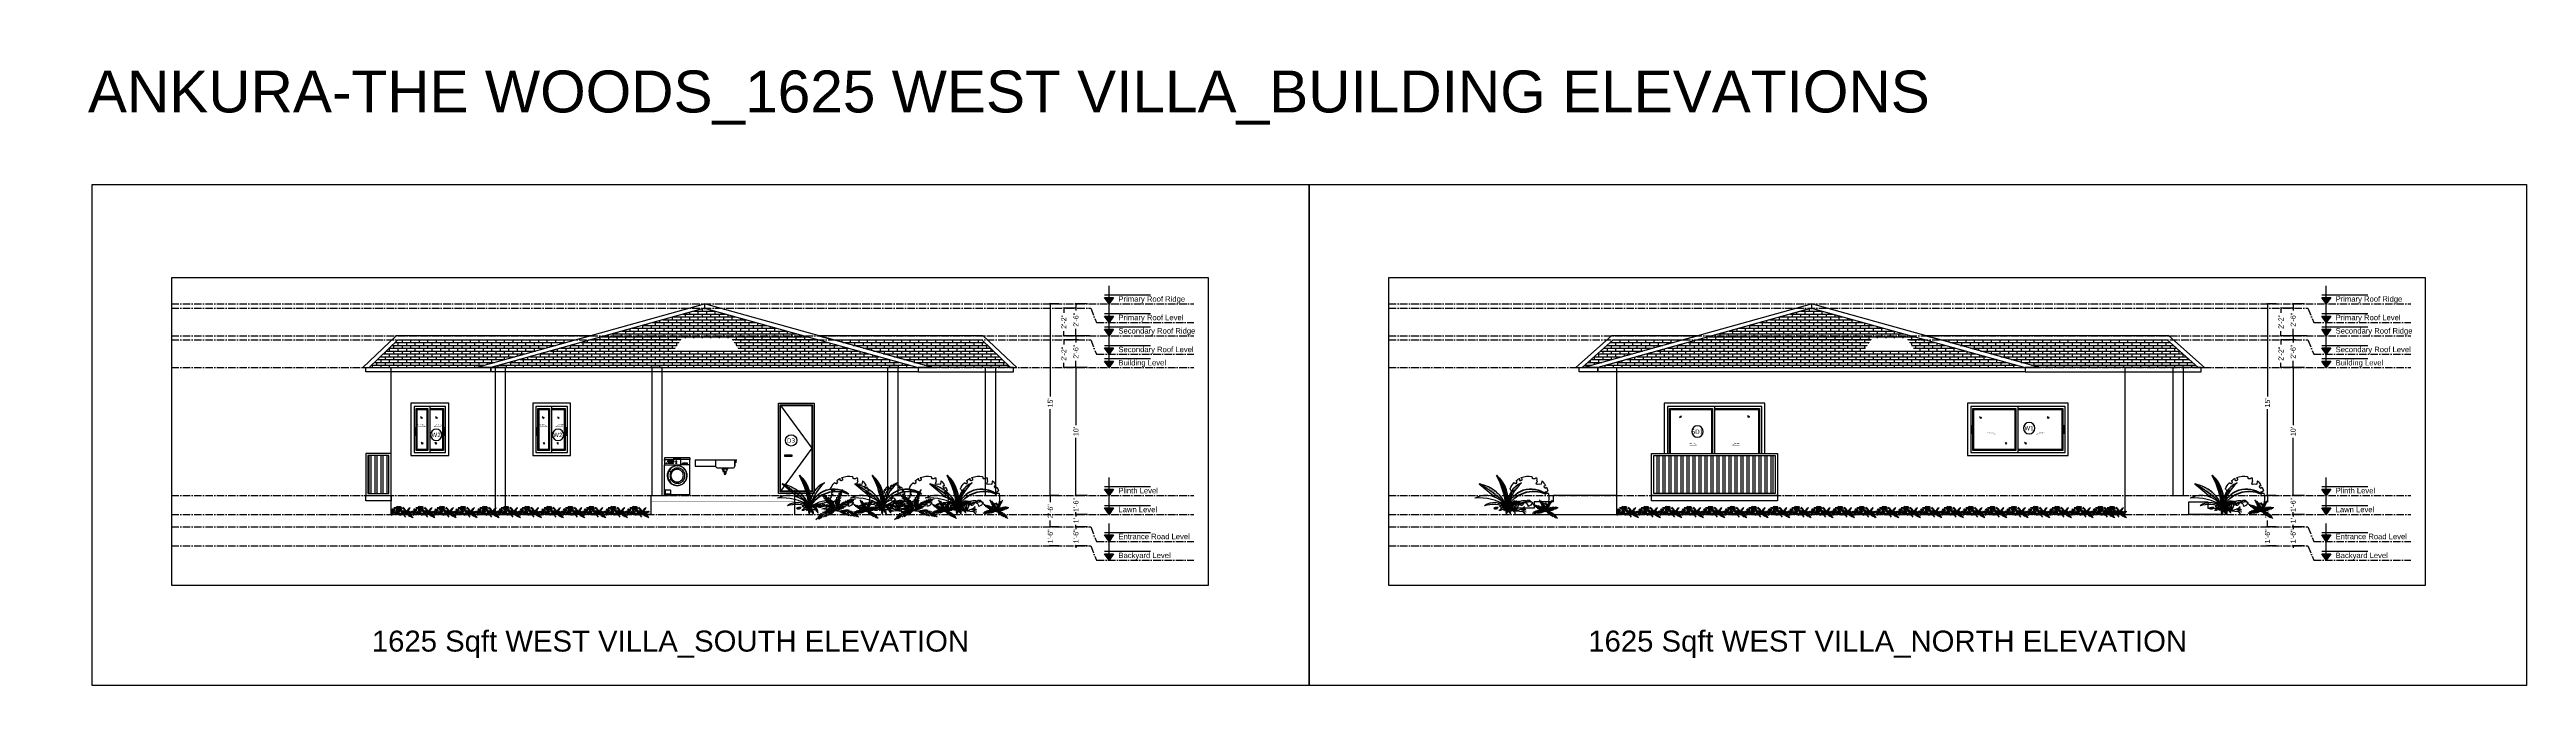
# Model space of a CAD drawing. Header units: millimetres. Extents: x -2842 to 116137, y -21481 to 17561.
# Drawn here: x -1015 to 58068, y -21481 to -6319 of the extents above; entities that cross this region are included whole.
import ezdxf
from ezdxf.enums import TextEntityAlignment as Align
from ezdxf.xclip import XClip

# ---------------------------------------------------------------- set-up
doc = ezdxf.new("R2010")
doc.units = ezdxf.units.MM
doc.header["$LTSCALE"] = 150
doc.header["$XCLIPFRAME"] = 2
doc.set_wipeout_variables(frame=1)
doc.linetypes.add('ACAD_ISO10W100', pattern=[18, 12, -3, 0, -3])
doc.linetypes.add('HIDDEN', pattern=[0])
for name, color, linetype, true_color in [('ad-Dimension', 5, 'Continuous', 0x0000ff), ('ad-Landscape', 7, 'Continuous', 0x007f00), ('ad-Primary Roof', 5, 'Continuous', 0x0000ff), ('ad-Secondary Roof', 6, 'Continuous', 0xff00ff), ('ad-Verandah', 7, 'Continuous', 0xa57c52)]:
    doc.layers.add(name, color=color, linetype=linetype, true_color=true_color)
for name, color, linetype in [('ad-Door', 11, 'Continuous'), ('ad-Elevation 10', 8, 'Continuous'), ('ad-Furniture', 8, 'Continuous'), ('ad-Grid', 8, 'ACAD_ISO10W100'), ('ad-Level', 4, 'Continuous'), ('ad-Level text', 4, 'Continuous'), ('ad-MS Column', 1, 'Continuous'), ('ad-Ridge', 50, 'Continuous'), ('ad-Roofs', 2, 'Continuous'), ('ad-Text main', 7, 'Continuous'), ('ad-Text Main_Door&window Label', 7, 'Continuous'), ('ad-Wall hatch', 8, 'Continuous'), ('ad-White band', 7, 'Continuous')]:
    doc.layers.add(name, color=color, linetype=linetype)
doc.layers.add('ad-Landscape 2', color=7, linetype='Continuous', lineweight=35, true_color=0x264c00)
doc.styles.add('6 U T S R N_Typical Floor Plan$0$3BHK-E(NB)$0$grid_text', font='verdana.ttf', dxfattribs={"width": 0.9})
doc.styles.get("Standard").update_dxf_attribs({"font": 'arial.ttf'})
doc.dimstyles.new('Copy of A-100-DIM-INT (MM-FT)', dxfattribs={"dimscale": 50, "dimtxt": 2.4, "dimasz": 1, "dimexe": 0, "dimexo": 0, "dimgap": 1, "dimtad": 0, "dimdec": 0, "dimlfac": 0.03937, "dimdsep": 46, "dimlunit": 3, "dimtxsty": 'Standard', "dimblk": '$ZCDB_AUDIT_GENERATED_C85', "dimcen": 0.025, "dimclrd": 256, "dimclre": 256, "dimclrt": 256, "dimazin": 2, "dimtfac": 1, "dimtdec": 0, "dimtix": 1, "dimtmove": 2, "dimatfit": 3, "dimldrblk": '$ZCDB_AUDIT_GENERATED_C85', "dimfxl": 1, "dimtolj": 1, "dimtzin": 0, "dimarcsym": 0})

# ---------------------------------------------------------------- blocks, each defined once
blk = doc.blocks.new('zw$6575')
at = {"layer": 'ad-Wall hatch', "transparency": 33554610}
h = blk.add_hatch(dxfattribs=at)
h.set_pattern_fill('AR-BRSTD', color=256, angle=360)
h.set_pattern_definition([(360, (-1735205.87, 762949.44), (2e-14, 67.7418), []), (90, (-1735205.87, 762949.44), (-101.6, 67.7418), [67.7418, -67.7418])])
h.paths.add_polyline_path([(-12570, 0), (-7475, 1416), (-2380, 0)])
h = blk.add_hatch(dxfattribs=at)
h.set_pattern_fill('AR-BRSTD', color=256, angle=360)
h.set_pattern_definition([(360, (-1735555.67, 762949.44), (2e-14, 67.7418), []), (90, (-1735555.67, 762949.44), (-101.6, 67.7418), [67.7418, -67.7418])])
h.paths.add_polyline_path([(-12920, 0), (-12944, 0), (-12208, 660), (-10556, 660)])
h = blk.add_hatch(dxfattribs=at)
h.set_pattern_fill('AR-BRSTD', color=256, angle=360)
h.set_pattern_definition([(360, (-1726287.95, 762949.44), (2e-14, 67.7418), []), (90, (-1726287.95, 762949.44), (-101.6, 67.7418), [67.7418, -67.7418])])
h.paths.add_polyline_path([(-2030, 0), (1744, 0), (1008, 660), (-4394, 660)])
at = {"layer": 'ad-Primary Roof', "const_width": 20}
blk.add_lwpolyline([(-12570, 0), (-7475, 1416), (-2380, 0)], close=True, dxfattribs=at)
at = {"layer": 'ad-Ridge'}
for points in [[(-7475, 1520), (-7475, 1416), (-12570, 0), (-12920, 0)], [(-7475, 1520), (-7475, 1416), (-2380, 0), (-2030, 0)], [(-12944, 0), (-12208, 660), (-10556, 660), (-10197, 760), (-12246, 760), (-13096, 0)], [(1896, 0), (1046, 760), (-4753, 760), (-4394, 660), (1008, 660), (1744, 0)]]:
    blk.add_lwpolyline(points, close=True, dxfattribs=at)
at = {"layer": 'ad-Secondary Roof', "const_width": 20}
for points in [[(-12920, 0), (-12944, 0), (-12208, 660), (-10556, 660)], [(-2030, 0), (1744, 0), (1008, 660), (-4394, 660)]]:
    blk.add_lwpolyline(points, close=True, dxfattribs=at)
at = {"layer": 'ad-White band', "color": 8}
for points in [[(-13020, 0), (-12570, 0), (-12570, -100), (-13020, -100)], [(1820, 0), (-2380, 0), (-2380, -100), (1820, -100)]]:
    blk.add_lwpolyline(points, close=True, dxfattribs=at)
at = {"layer": 'ad-White band'}
blk.add_lwpolyline([(-12570, 0), (-2380, 0), (-2380, -100), (-12570, -100)], close=True, dxfattribs=at)
blk = doc.blocks.new('zw$6963')
at = {"transparency": 33554610}
h = blk.add_hatch(dxfattribs=at)
h.set_pattern_fill('ANSI32', color=256, scale=15, angle=45)
h.set_pattern_definition([(90, (50, 50), (-142.875, 4e-14), []), (90, (97.63, 97.63), (-142.875, 4e-14), [])])
h.paths.add_polyline_path([(50, 50), (2950, 50), (2950, 950), (50, 950)])
for points in [[(0, 0), (3000, 0), (3000, 1000), (0, 1000)], [(50, 50), (2950, 50), (2950, 950), (50, 950)], [(0, -125), (3000, -125), (3000, 0), (0, 0)]]:
    blk.add_lwpolyline(points, close=True)
blk = doc.blocks.new('A$C21625DEA')
at = {"layer": 'ad-Wall hatch'}
for p, q in [((0, 0), (46, 40)), ((4, 20), (21, 35)), ((21, 1), (37, 16))]:
    blk.add_line(p, q, dxfattribs=at)
blk = doc.blocks.new('hejhf')
at = {"layer": 'ad-Door', "linetype": 'HIDDEN', "ltscale": 300}
blk.add_lwpolyline([(35197, 30880), (35229, 30880), (35229, 30710), (35197, 30710)], close=True, dxfattribs=at)
at = {"layer": 'ad-Door'}
blk.add_lwpolyline([(35205, 30818), (35221, 30818), (35221, 30722), (35205, 30722)], close=True, dxfattribs=at)
blk = doc.blocks.new('6 U T S R N_Typical Floor Plan$0$ad_Window Tag')
blk.add_circle((0, 0), 150)
at = {"style": '6 U T S R N_Typical Floor Plan$0$3BHK-E(NB)$0$grid_text', "width": 0.9}
blk.add_attdef('D1', text='', height=125, dxfattribs=at).set_placement((0, 0), align=Align.MIDDLE_CENTER)
blk = doc.blocks.new('zw$E83C')
at = {"layer": 'ad-Door'}
for points in [[(2400, 1250), (0, 1250), (0, 0), (2400, 0)], [(2325, 1175), (75, 1175), (75, 75), (2325, 75)], [(125, 1125), (1150, 1125), (1150, 125), (125, 125)], [(150, 1100), (1125, 1100), (1125, 150), (150, 150)]]:
    blk.add_lwpolyline(points, close=True, dxfattribs=at)
for points in [[(1200, 1175), (1200, 75)], [(1200, 1125), (2275, 1125), (2275, 125), (1200, 125)], [(1200, 1100), (2250, 1100), (2250, 150), (1200, 150)]]:
    blk.add_lwpolyline(points, dxfattribs=at)
at = {"layer": 'ad-Door', "const_width": 6.39, "elevation": 0}
for points in [[(619, 536), (663, 500), (494, 500)], [(1689, 536), (1642, 500), (1866, 500)]]:
    blk.add_lwpolyline(points, dxfattribs=at)
at = {"xscale": -1}
for p in [(35313, -30170), (37513, -30170)]:
    blk.add_blockref('hejhf', p, dxfattribs=at)
at = {"layer": 'ad-Elevation 10', "xscale": -1}
for p in [(335, 884, 0), (1948, 884), (941, 274, 0), (1408, 274)]:
    blk.add_blockref('A$C21625DEA', p, dxfattribs=at)
at = {"layer": 'ad-Text Main_Door&window Label'}
ref = blk.add_blockref('6 U T S R N_Typical Floor Plan$0$ad_Window Tag', (1470, 655), dxfattribs=dict(at, xscale=-0.9, yscale=0.9, zscale=0.9))
ref.add_attrib('D1', 'W1', dxfattribs={"height": 101.2, "style": '6 U T S R N_Typical Floor Plan$0$3BHK-E(NB)$0$grid_text'}).set_placement((1469, 653), align=Align.MIDDLE_CENTER)
at = {"layer": 'ad-Text Main_Door&window Label', "linetype": 'Continuous', "char_height": 25, "width": 146.47, "attachment_point": 5}
for insert in [(547, 543, 0), (1776, 543, 0)]:
    blk.add_mtext('SLIDING', dxfattribs=dict(at, insert=insert))
blk = doc.blocks.new('zw$66E4')
at = {"layer": 'ad-MS Column'}
blk.add_lwpolyline([(0, 0), (250, 0), (250, 3050), (0, 3050)], close=True, dxfattribs=at)
blk = doc.blocks.new('zw$F113')
at = {"layer": 'ad-Door'}
for points in [[(2400, -1200), (2400, 0), (0, 0), (0, -1200)], [(2325, -1200), (2325, -75), (75, -75), (75, -1200)], [(125, -1200), (125, -125), (1150, -125), (1150, -1200)], [(150, -1200), (150, -150), (1125, -150), (1125, -1200)], [(1200, -75), (1200, -1200)], [(1200, -125), (2275, -125), (2275, -1200)], [(1200, -150), (2250, -150), (2250, -1200)]]:
    blk.add_lwpolyline(points, dxfattribs=at)
at = {"layer": 'ad-Door', "const_width": 6.39, "elevation": 0}
for points in [[(729, -964), (773, -1001), (604, -1001)], [(1671, -964), (1627, -1001), (1796, -1001)]]:
    blk.add_lwpolyline(points, dxfattribs=at)
at = {"layer": 'ad-Elevation 10', "rotation": 359.9999999999999}
blk.add_blockref('A$C21625DEA', (365, -342), dxfattribs=at)
at = {"layer": 'ad-Elevation 10', "xscale": -1}
blk.add_blockref('A$C21625DEA', (2035, -342), dxfattribs=at)
at = {"layer": 'ad-Text Main_Door&window Label'}
ref = blk.add_blockref('6 U T S R N_Typical Floor Plan$0$ad_Window Tag', (794, -675), dxfattribs=dict(at, xscale=-0.9, yscale=0.9, zscale=0.9))
ref.add_attrib('D1', 'SD1', dxfattribs={"height": 101.2, "rotation": 2520, "style": '6 U T S R N_Typical Floor Plan$0$3BHK-E(NB)$0$grid_text'}).set_placement((793, -677), align=Align.MIDDLE_CENTER)
at = {"layer": 'ad-Text Main_Door&window Label', "linetype": 'Continuous', "char_height": 25, "width": 146.47, "attachment_point": 5}
for insert in [(657, -957, 0), (1743, -957, 0)]:
    blk.add_mtext('SLIDING', dxfattribs=dict(at, insert=insert))
blk = doc.blocks.new('A$Cbe5af2ca')
at = {"layer": 'ad-Elevation 10'}
blk.add_lwpolyline([(-12120, 0), (-12120, -3500), (0, -3500), (0, 0)], dxfattribs=at)
for points in [[(-14550, -3500), (-13640, -3500), (-13640, -3200), (-14095, -3200), (-14095, -3350), (-14550, -3350)], [(2430, -3500), (0, -3500), (0, -3050), (1520, -3050), (1520, -3200), (1975, -3200), (1975, -3350), (2430, -3350)]]:
    blk.add_lwpolyline(points, close=True, dxfattribs=at)
at = {"layer": 'ad-Verandah', "const_width": 2}
blk.add_lwpolyline([(-12120, -3050), (-13640, -3050), (-13640, -3500), (-12120, -3500)], close=True, dxfattribs=at)
at = {"xscale": -1}
for name, p in [('zw$E83C', (-8365, -2100)), ('zw$F113', (-1130, -850))]:
    blk.add_blockref(name, p, dxfattribs=at)
at = {"layer": 'ad-Elevation 10'}
blk.add_blockref('zw$6963', (-3830, -3050), dxfattribs=at)
at = {"layer": 'ad-MS Column', "xscale": -1}
blk.add_blockref('zw$66E4', (-13265, -3050), dxfattribs=at)
blk = doc.blocks.new('zw$B431')
at = {"layer": 'ad-Door'}
for points in [[(900, 1250), (0, 1250), (0, 0), (900, 0)], [(825, 1175), (75, 1175), (75, 75), (825, 75)], [(125, 1125), (400, 1125), (400, 125), (125, 125)], [(150, 1100), (375, 1100), (375, 150), (150, 150)]]:
    blk.add_lwpolyline(points, close=True, dxfattribs=at)
at = {"layer": 'ad-Door', "const_width": 6.39, "elevation": 0}
for points in [[(300, 725), (344, 689), (175, 689)], [(600, 725), (556, 689), (725, 689)]]:
    blk.add_lwpolyline(points, dxfattribs=at)
at = {"layer": 'ad-Door'}
for points in [[(450, 1175), (450, 75)], [(450, 1125), (775, 1125), (775, 125), (450, 125)], [(450, 1100), (750, 1100), (750, 150), (450, 150)]]:
    blk.add_lwpolyline(points, dxfattribs=at)
at = {"xscale": -1}
for p in [(35313, -30220), (36013, -30220)]:
    blk.add_blockref('hejhf', p, dxfattribs=at)
at = {"layer": 'ad-Elevation 10', "xscale": -1}
for p in [(274, 884, 0), (633, 884), (292, 274, 0), (618, 274)]:
    blk.add_blockref('A$C21625DEA', p, dxfattribs=at)
at = {"layer": 'ad-Text Main_Door&window Label'}
ref = blk.add_blockref('6 U T S R N_Typical Floor Plan$0$ad_Window Tag', (603, 497), dxfattribs=dict(at, xscale=-0.9, yscale=0.9, zscale=0.9))
ref.add_attrib('D1', 'W2', dxfattribs={"height": 101.2, "rotation": 1800, "style": '6 U T S R N_Typical Floor Plan$0$3BHK-E(NB)$0$grid_text'}).set_placement((602, 495), align=Align.MIDDLE_CENTER)
at = {"layer": 'ad-Text Main_Door&window Label', "linetype": 'Continuous', "char_height": 25, "width": 146.47, "attachment_point": 5}
for insert in [(228, 732, 0), (672, 732, 0)]:
    blk.add_mtext('SLIDING', dxfattribs=dict(at, insert=insert))
blk = doc.blocks.new('hefhjbf')
for p, q in [((-605, 887), (-605, 842)), ((-605, 822), (-605, 842)), ((-600, 842), (-605, 842)), ((-605, 822), (-600, 822)), ((-600, 842), (-378, 842)), ((-600, 822), (-600, 842)), ((-600, 716), (-600, 822)), ((-600, 0), (-600, 716)), ((-600, 716), (-378, 716)), ((-550, 756), (-429, 756)), ((-550, 721), (-550, 756)), ((-550, 721), (-429, 721)), ((-505, 577), (-488, 603)), ((-503, 575), (-486, 600)), ((-488, 603), (-468, 626)), ((-486, 600), (-466, 623)), ((-468, 626), (-444, 647)), ((-466, 623), (-444, 643)), ((-444, 647), (-418, 664)), ((-444, 643), (-419, 660)), ((-433, 587), (-416, 603)), ((-429, 721), (-429, 756)), ((-419, 660), (-392, 673)), ((-418, 664), (-391, 678)), ((-416, 603), (-396, 616)), ((-396, 616), (-375, 627)), ((-392, 673), (-364, 683)), ((-391, 678), (-361, 688)), ((-378, 842), (-376, 842)), ((-378, 842), (-378, 716)), ((0, 716), (-378, 716)), ((-376, 867), (-224, 867)), ((-376, 842), (-376, 867)), ((-376, 842), (-224, 842)), ((-375, 627), (-353, 634)), ((-374, 590), (-357, 599)), ((-364, 683), (-335, 689)), ((-361, 688), (-331, 694)), ((-357, 599), (-338, 605)), ((-353, 634), (-330, 639)), ((-338, 605), (-319, 609)), ((-335, 689), (-305, 691)), ((-331, 694), (-300, 696)), ((-330, 639), (-307, 640)), ((-319, 609), (-300, 610)), ((-307, 640), (-283, 639)), ((-300, 691), (-305, 691)), ((-305, 691), (-275, 689)), ((-300, 696), (-269, 694)), ((-300, 610), (-280, 609)), ((-289, 755), (-266, 755)), ((-289, 745), (-289, 755)), ((-289, 745), (-266, 745)), ((-283, 639), (-260, 634)), ((-280, 609), (-261, 605)), ((-275, 689), (-246, 683)), ((-269, 694), (-239, 688)), ((-266, 745), (-266, 755)), ((-261, 605), (-243, 599)), ((-260, 634), (-238, 627)), ((-246, 683), (-218, 673)), ((-243, 599), (-225, 590)), ((-239, 688), (-209, 678)), ((-238, 627), (-217, 616)), ((-224, 842), (-224, 867)), ((0, 842), (-224, 842)), ((-218, 673), (-191, 660)), ((-217, 809), (-217, 781)), ((-76, 809), (-217, 809)), ((-217, 781), (-76, 781)), ((-217, 616), (-198, 603)), ((-216, 755), (-194, 755)), ((-216, 745), (-216, 755)), ((-216, 745), (-194, 745)), ((-209, 678), (-182, 664)), ((-198, 603), (-180, 587)), ((-194, 745), (-194, 755)), ((-194, 755), (-147, 755)), ((-194, 745), (-147, 745)), ((-191, 660), (-166, 643)), ((-182, 664), (-156, 647)), ((-170, 745), (-170, 755)), ((-169, 755), (-147, 755)), ((-169, 745), (-147, 745)), ((-166, 643), (-143, 623)), ((-156, 647), (-132, 626)), ((-147, 755), (-100, 755)), ((-147, 745), (-147, 755)), ((-147, 745), (-100, 745)), ((-143, 623), (-124, 600)), ((-132, 626), (-112, 603)), ((-124, 600), (-107, 575)), ((-123, 745), (-123, 755)), ((-122, 755), (-100, 755)), ((-122, 745), (-100, 745)), ((-112, 603), (-95, 577)), ((-100, 755), (-77, 755)), ((-100, 745), (-100, 755)), ((-100, 745), (-77, 745)), ((-77, 745), (-77, 755)), ((-76, 781), (-76, 809)), ((-52, 755), (-29, 755)), ((-52, 745), (-52, 755)), ((-52, 745), (-29, 745)), ((-29, 745), (-29, 755)), ((0, 822), (0, 842)), ((0, 822), (5, 822)), ((0, 822), (0, 716)), ((0, 0), (0, 716)), ((5, 822), (5, 842)), ((-600, 0), (-567, 0)), ((-567, 0), (-567, -5)), ((-567, 0), (-557, 0)), ((-557, 0), (-557, -5)), ((-557, 0), (-43, 0)), ((-537, 459), (-535, 490)), ((-535, 428), (-537, 459)), ((-535, 490), (-529, 520)), ((-529, 397), (-535, 428)), ((-533, 459), (-531, 489)), ((-531, 429), (-533, 459)), ((-531, 489), (-526, 519)), ((-526, 399), (-531, 429)), ((-529, 520), (-519, 550)), ((-519, 368), (-529, 397)), ((-526, 519), (-516, 548)), ((-516, 370), (-526, 399)), ((-519, 550), (-505, 577)), ((-505, 340), (-519, 368)), ((-516, 548), (-503, 575)), ((-503, 343), (-516, 370)), ((-488, 315), (-505, 340)), ((-486, 318), (-503, 343)), ((-468, 291), (-488, 315)), ((-466, 295), (-486, 318)), ((-485, 459), (-484, 483)), ((-484, 435), (-485, 459)), ((-484, 483), (-479, 506)), ((-479, 412), (-484, 435)), ((-479, 506), (-472, 528)), ((-472, 389), (-479, 412)), ((-472, 528), (-462, 550)), ((-462, 368), (-472, 389)), ((-444, 271), (-468, 291)), ((-444, 275), (-466, 295)), ((-462, 550), (-449, 569)), ((-449, 348), (-462, 368)), ((-449, 569), (-433, 587)), ((-449, 459), (-447, 479)), ((-447, 439), (-449, 459)), ((-433, 330), (-449, 348)), ((-447, 479), (-444, 498)), ((-444, 420), (-447, 439)), ((-444, 498), (-437, 517)), ((-437, 401), (-444, 420)), ((-419, 258), (-444, 275)), ((-418, 254), (-444, 271)), ((-437, 517), (-429, 534)), ((-429, 383), (-437, 401)), ((-416, 315), (-433, 330)), ((-429, 534), (-418, 551)), ((-418, 367), (-429, 383)), ((-392, 245), (-419, 258)), ((-418, 551), (-405, 566)), ((-405, 352), (-418, 367)), ((-391, 240), (-418, 254)), ((-396, 302), (-416, 315)), ((-405, 566), (-390, 579)), ((-390, 339), (-405, 352)), ((-375, 291), (-396, 302)), ((-364, 235), (-392, 245)), ((-361, 230), (-391, 240)), ((-390, 579), (-374, 590)), ((-374, 328), (-390, 339)), ((-353, 283), (-375, 291)), ((-357, 319), (-374, 328)), ((-335, 229), (-364, 235)), ((-331, 224), (-361, 230)), ((-338, 313), (-357, 319)), ((-330, 279), (-353, 283)), ((-319, 309), (-338, 313)), ((-305, 227), (-335, 229)), ((-300, 222), (-331, 224)), ((-307, 277), (-330, 279)), ((-300, 308), (-319, 309)), ((-283, 279), (-307, 277)), ((-275, 229), (-305, 227)), ((-300, 227), (-305, 227)), ((-280, 309), (-300, 308)), ((-269, 224), (-300, 222)), ((-260, 283), (-283, 279)), ((-261, 313), (-280, 309)), ((-246, 235), (-275, 229)), ((-239, 230), (-269, 224)), ((-243, 319), (-261, 313)), ((-238, 291), (-260, 283)), ((-218, 245), (-246, 235)), ((-225, 328), (-243, 319)), ((-209, 240), (-239, 230)), ((-217, 302), (-238, 291)), ((-225, 590), (-209, 579)), ((-209, 339), (-225, 328)), ((-191, 258), (-218, 245)), ((-198, 315), (-217, 302)), ((-209, 579), (-194, 566)), ((-194, 352), (-209, 339)), ((-182, 254), (-209, 240)), ((-180, 330), (-198, 315)), ((-194, 566), (-182, 551)), ((-182, 367), (-194, 352)), ((-166, 275), (-191, 258)), ((-182, 551), (-171, 534)), ((-171, 383), (-182, 367)), ((-156, 271), (-182, 254)), ((-180, 587), (-165, 569)), ((-165, 348), (-180, 330)), ((-152, 550), (-171, 534)), ((-171, 534), (-162, 517)), ((-162, 401), (-171, 383)), ((-152, 368), (-171, 383)), ((-143, 295), (-166, 275)), ((-165, 569), (-152, 550)), ((-152, 368), (-165, 348)), ((-162, 517), (-156, 498)), ((-156, 420), (-162, 401)), ((-156, 498), (-152, 479)), ((-152, 439), (-156, 420)), ((-132, 291), (-156, 271)), ((-107, 575), (-152, 550)), ((-152, 550), (-142, 528)), ((-152, 479), (-151, 459)), ((-151, 459), (-152, 439)), ((-142, 389), (-152, 368)), ((-107, 343), (-152, 368)), ((-124, 318), (-143, 295)), ((-142, 528), (-134, 506)), ((-134, 412), (-142, 389)), ((-140, 116), (-141, 111)), ((-141, 111), (-141, 30)), ((-141, 30), (-140, 25)), ((-136, 120), (-140, 116)), ((-140, 25), (-136, 22)), ((-131, 121), (-136, 120)), ((-136, 22), (-131, 20)), ((-134, 506), (-129, 483)), ((-129, 435), (-134, 412)), ((-112, 315), (-132, 291)), ((-30, 121), (-131, 121)), ((-131, 20), (-30, 20)), ((-129, 483), (-128, 459)), ((-128, 459), (-129, 435)), ((-107, 343), (-124, 318)), ((-95, 340), (-112, 315)), ((-107, 575), (-94, 548)), ((-94, 370), (-107, 343)), ((-95, 577), (-81, 550)), ((-81, 368), (-95, 340)), ((-94, 548), (-84, 519)), ((-84, 399), (-94, 370)), ((-84, 519), (-79, 489)), ((-79, 429), (-84, 399)), ((-81, 550), (-71, 520)), ((-71, 397), (-81, 368)), ((-79, 489), (-77, 459)), ((-77, 459), (-79, 429)), ((-71, 520), (-65, 490)), ((-65, 428), (-71, 397)), ((-65, 490), (-63, 459)), ((-63, 459), (-65, 428)), ((-43, 0), (-43, -5)), ((-43, 0), (-33, 0)), ((-33, 0), (-33, -5)), ((-33, 0), (0, 0)), ((-30, 121), (-25, 120)), ((-25, 22), (-30, 20)), ((-25, 120), (-22, 116)), ((-22, 25), (-25, 22)), ((-22, 116), (-20, 111)), ((-20, 30), (-22, 25)), ((-20, 30), (-20, 111)), ((-577, -5), (-577, -15)), ((-577, -5), (-567, -5)), ((-547, -15), (-577, -15)), ((-567, -5), (-557, -5)), ((-547, -5), (-557, -5)), ((-547, -5), (-547, -15)), ((-53, -5), (-53, -15)), ((-53, -5), (-43, -5)), ((-23, -15), (-53, -15)), ((-43, -5), (-33, -5)), ((-23, -5), (-33, -5)), ((-23, -5), (-23, -15))]:
    blk.add_line(p, q)
blk.add_lwpolyline([(-605, 887), (5, 887), (5, 842), (0, 842)])
blk.add_circle((-278, 794), 17.5)
blk = doc.blocks.new('ggh')
for p, q in [((440, 0, 0), (-550, 0, 0)), ((-66, 0, 0), (-66, -98, 0)), ((-66, 0, 0), (-66, -98, 0)), ((399, 0, 0), (399, -98, 0)), ((419, 0, 0), (419, -58, 0)), ((-66, -98, 0), (-66, -137, 0)), ((-66, -98, 0), (-66, -137, 0)), ((-8, -183, 0), (341, -183, 0)), ((-8, -183, 0), (341, -183, 0)), ((96, -183, 0), (96, -229, 0)), ((117, -229, 0), (96, -229, 0)), ((102, -183, 0), (107, -183, 0)), ((102, -203, 0), (102, -183, 0)), ((107, -203, 0), (102, -203, 0)), ((107, -183, 0), (107, -203, 0)), ((111, -229, 0), (111, -260, 0)), ((111, -260, 0), (116, -265, 0)), ((148, -260, 0), (111, -260, 0)), ((114, -211, 0), (114, -183, 0)), ((114, -183, 0), (220, -183, 0)), ((220, -211, 0), (114, -211, 0)), ((220, -211, 0), (114, -211, 0)), ((116, -229, 0), (118, -285, 0)), ((178, -265, 0), (116, -265, 0)), ((117, -268, 0), (117, -276, 0)), ((123, -240, 0), (123, -260, 0)), ((131, -250, 0), (131, -260, 0)), ((149, -283, 0), (138, -283, 0)), ((138, -283, 0), (138, -318, 0)), ((149, -290, 0), (138, -290, 0)), ((149, -294, 0), (138, -294, 0)), ((149, -307, 0), (138, -307, 0)), ((149, -311, 0), (138, -311, 0)), ((138, -318, 0), (149, -318, 0)), ((140, -257, 0), (140, -260, 0)), ((176, -328, 0), (145, -328, 0)), ((173, -332, 0), (145, -332, 0)), ((167, -338, 0), (147, -338, 0)), ((180, -322, 0), (148, -322, 0)), ((149, -318, 0), (149, -283, 0)), ((184, -315, 0), (152, -315, 0)), ((186, -309, 0), (155, -309, 0)), ((191, -296, 0), (159, -296, 0)), ((193, -271, 0), (161, -271, 0)), ((192, -284, 0), (161, -284, 0)), ((182, -262, 0), (178, -265, 0)), ((220, -183, 0), (220, -211, 0)), ((399, -10, 0), (399, -130, 0)), ((399, -128, 0), (399, -10, 0)), ((399, -98, 0), (399, -138, 0))]:
    blk.add_line(p, q)
at = {"elevation": 0}
for points in [[(-550, 10), (-550, -137), (-66, -137)], [(-550, 10), (420, 10)]]:
    blk.add_lwpolyline(points, dxfattribs=at)
for centre, radius, start, end in [((415, -26, 0), 35.8, 46.14317, 81.07842), ((-3, -117, 0), 65.6, 197.41181, 265.9264), ((167, -211, 0), 52.9, 180, 0), ((157, -331, 0), 12.4, 154.09357, 300.35688), ((75, -277, 0), 85.7, 325.59359, 7.99153), ((163, -48, 0), 241, 266.81787, 269.41026), ((163, -48, 0), 266, 267.11678, 267.87853), ((105, -276, 0), 87.4, 311.52443, 11.90721), ((337, -118, 0), 65.2, 274.18599, 342.21997)]:
    blk.add_arc(centre, radius, start, end)
blk = doc.blocks.new('A$C64040638')
at = {"layer": 'ad-MS Column'}
blk.add_lwpolyline([(0, 0), (250, 0), (250, 3500), (0, 3500)], close=True, dxfattribs=at)
blk = doc.blocks.new('A$Cece5a468')
at = {"layer": 'ad-Door'}
for points in [[(-850, -2150), (-850, 0), (0, 0), (0, -2150)], [(-810, -40), (-40, -40), (-40, -2110), (-810, -2110)], [(-800, -50), (-50, -50), (-50, -2100), (-800, -2100)]]:
    blk.add_lwpolyline(points, close=True, dxfattribs=at)
blk.add_lwpolyline([(-800, -50), (-50, -1075), (-800, -2100)], dxfattribs=at)
at = {"layer": 'ad-Elevation 10', "linetype": 'HIDDEN', "ltscale": 300}
blk.add_lwpolyline([(-530, -1234), (-530, -1266), (-700, -1266), (-700, -1234)], close=True, dxfattribs=at)
at = {"layer": 'ad-Elevation 10'}
blk.add_lwpolyline([(-591, -1242), (-591, -1258), (-688, -1258), (-688, -1242)], close=True, dxfattribs=at)
at = {"layer": 'ad-Text Main_Door&window Label'}
ref = blk.add_blockref('6 U T S R N_Typical Floor Plan$0$ad_Window Tag', (-546, -887), dxfattribs=dict(at, xscale=0.9, yscale=0.9, zscale=0.9))
ref.add_attrib('D1', 'D3', dxfattribs={"height": 101.2, "style": '6 U T S R N_Typical Floor Plan$0$3BHK-E(NB)$0$grid_text'}).set_placement((-548, -890), align=Align.MIDDLE_CENTER)
blk = doc.blocks.new('njkvifuyu')
at = {"layer": 'ad-Elevation 10'}
h = blk.add_hatch(dxfattribs=at)
h.set_pattern_fill('ANSI32', color=256, scale=15, angle=45)
h.set_pattern_definition([(90, (-20681.45, 13902.2), (-142.875, 0), []), (90, (-20633.82, 13949.83), (-142.875, 0), [])])
h.paths.add_polyline_path([(-13600, -3000), (-13600, -2100), (-14100, -2100), (-14100, -3000)])
for points in [[(-7355, -3500), (-13550, -3500), (-13550, 0)], [(-7355, -3050), (-7355, -3500)], [(-3925, -3050), (-3925, -3500)]]:
    blk.add_lwpolyline(points, dxfattribs=at)
for points in [[(-13550, -3050), (-13550, -2050), (-14150, -2050), (-14150, -3050)], [(-13600, -3000), (-13600, -2100), (-14100, -2100), (-14100, -3000)], [(-14150, -3050), (-13550, -3050), (-13550, -3175), (-14150, -3175)]]:
    blk.add_lwpolyline(points, close=True, dxfattribs=at)
at = {"layer": 'ad-Verandah', "const_width": 2}
for points in [[(-7355, -3050), (-3925, -3050), (-3925, -3200), (-7355, -3200)], [(-7355, -3200), (-3925, -3200), (-3925, -3350), (-7355, -3350)], [(-7355, -3350), (-3925, -3350), (-3925, -3500), (-7355, -3500)], [(-3925, -3050), (1000, -3050), (1000, -3500), (-3925, -3500)]]:
    blk.add_lwpolyline(points, close=True, dxfattribs=at)
blk.add_blockref('A$Cece5a468', (-3460, -850))
at = {"layer": 'ad-Furniture', "xscale": -1}
blk.add_blockref('hefhjbf', (-7025, -3035), dxfattribs=at)
at = {"layer": 'ad-Furniture'}
blk.add_blockref('ggh', (-5745, -2210, 0), dxfattribs=at)
at = {"layer": 'ad-MS Column'}
for name, p in [('zw$66E4', (-7330, -3050)), ('zw$66E4', (-1705, -3050)), ('zw$66E4', (625, -3050)), ('A$C64040638', (-11070, -3500))]:
    blk.add_blockref(name, p, dxfattribs=at)
at = {"layer": 'ad-Roofs'}
for p in [(-13075, -2100), (-10170, -2100)]:
    blk.add_blockref('zw$B431', p, dxfattribs=at)
blk = doc.blocks.new('zw$5F95')
at = {"layer": 'ad-Wall hatch', "transparency": 33554610}
h = blk.add_hatch(dxfattribs=at)
h.set_pattern_fill('AR-BRSTD', color=256)
h.set_pattern_definition([(0, (-1732350.87, 762949.44), (0, 67.7418), []), (90, (-1732350.87, 762949.44), (-101.6, 67.7418), [67.7418, -67.7418])])
h.paths.add_polyline_path([(-9715, 0), (-4620, 1416), (475, 0)])
h = blk.add_hatch(dxfattribs=at)
h.set_pattern_fill('AR-BRSTD', color=256)
h.set_pattern_definition([(0, (-1732700.67, 762949.44), (0, 67.7418), []), (90, (-1732700.67, 762949.44), (-101.6, 67.7418), [67.7418, -67.7418])])
h.paths.add_polyline_path([(-10065, 0), (-12619, 0), (-11934, 660), (-7701, 660)])
h = blk.add_hatch(dxfattribs=at)
h.set_pattern_fill('AR-BRSTD', color=256)
h.set_pattern_definition([(0, (-1723432.95, 762949.44), (0, 67.7418), []), (90, (-1723432.95, 762949.44), (-101.6, 67.7418), [67.7418, -67.7418])])
h.paths.add_polyline_path([(825, 0), (2679, 0), (1994, 660), (-1539, 660)])
at = {"layer": 'ad-Primary Roof', "const_width": 20}
blk.add_lwpolyline([(-9715, 0), (-4620, 1416), (475, 0)], close=True, dxfattribs=at)
at = {"layer": 'ad-Ridge'}
for points in [[(-4620, 1520), (-4620, 1416), (-9715, 0), (-10065, 0)], [(-4620, 1520), (-4620, 1416), (475, 0), (825, 0)], [(-12619, 0), (-11934, 660), (-7701, 660), (-7342, 760), (-11971, 760), (-12771, 0)], [(2831, 0), (2031, 760), (-1898, 760), (-1539, 660), (1994, 660), (2679, 0)]]:
    blk.add_lwpolyline(points, close=True, dxfattribs=at)
at = {"layer": 'ad-Secondary Roof', "const_width": 20}
for points in [[(-10065, 0), (-12619, 0), (-11934, 660), (-7701, 660)], [(825, 0), (2679, 0), (1994, 660), (-1539, 660)]]:
    blk.add_lwpolyline(points, close=True, dxfattribs=at)
at = {"layer": 'ad-White band', "color": 8}
for points in [[(-12695, 0), (-9715, 0), (-9715, -100), (-12695, -100)], [(2755, 0), (475, 0), (475, -100), (2755, -100)]]:
    blk.add_lwpolyline(points, close=True, dxfattribs=at)
at = {"layer": 'ad-White band'}
blk.add_lwpolyline([(-9715, 0), (475, 0), (475, -100), (-9715, -100)], close=True, dxfattribs=at)
blk = doc.blocks.new('ELE-1')
at = {"layer": 'ad-Level'}
blk.add_hatch(color=252, dxfattribs=at).paths.add_polyline_path([(175, 125), (88, 125), (0, 125), (88, 0)])
at = {"layer": 'ad-Level', "color": 2}
blk.add_line((0, 175), (900, 175), dxfattribs=at)
blk.add_lwpolyline([(88, 125), (175, 125), (88, 0), (0, 125), (88, 125), (88, 350)], dxfattribs=at)
blk = doc.blocks.new('EW')
at = {"layer": 'ad-Level', "xscale": 1.792223955136464, "yscale": 1.792223955136464, "zscale": 1.792223955136464}
blk.add_blockref('ELE-1', (-1613, -314), dxfattribs=at)
at = {"layer": 'ad-Level text'}
blk.add_attdef('FLOOR', (-1126, -238), '', height=150, dxfattribs=at)
blk = doc.blocks.new('$ZCDB_AUDIT_GENERATED_C85')
at = {"color": 0, "linetype": 'ByBlock', "const_width": 0.15}
blk.add_lwpolyline([(-0.5, -0.5), (0.5, 0.5)], dxfattribs=at)
blk = doc.blocks.new('*D47')
at = {"layer": 'ad-Dimension', "lineweight": -2, "transparency": 16777216}
for p, q in [((-2811, 0), (-2811, 50)), ((-2540, 0), (-2811, 0)), ((-2811, 0), (-2811, -10)), ((-2811, -450), (-2811, -440)), ((-2540, -450), (-2811, -450)), ((-2811, -450), (-2811, -500))]:
    blk.add_line(p, q, dxfattribs=at)
at = {"layer": 'Defpoints', "color": 0, "transparency": 16777216}
for p in [(-2540, 0), (-2811, -450), (-2540, -450)]:
    blk.add_point(p, dxfattribs=at)
at = {"layer": 'ad-Dimension', "lineweight": -2, "transparency": 16777216, "xscale": 50, "yscale": 50, "zscale": 50}
for p, rotation in [((-2811, 0), 270), ((-2811, -450), 90)]:
    blk.add_blockref('$ZCDB_AUDIT_GENERATED_C85', p, dxfattribs=dict(at, rotation=rotation))
at = {"layer": 'ad-Dimension', "transparency": 16777216, "insert": (-2811, -225), "char_height": 120, "attachment_point": 5, "rotation": 90}
blk.add_mtext('\\A1;1\'-6"', dxfattribs=at)
blk = doc.blocks.new('*D48')
at = {"layer": 'ad-Dimension', "lineweight": -2, "transparency": 16777216}
for p, q in [((-2540, 3050), (-2811, 3050)), ((-2811, 3050), (-2811, 1675)), ((-2811, 0), (-2811, 1375)), ((-2540, 0), (-2811, 0))]:
    blk.add_line(p, q, dxfattribs=at)
at = {"layer": 'Defpoints', "color": 0, "transparency": 16777216}
for p in [(-2540, 3050), (-2811, 0), (-2540, 0)]:
    blk.add_point(p, dxfattribs=at)
at = {"layer": 'ad-Dimension', "lineweight": -2, "transparency": 16777216, "xscale": 50, "yscale": 50, "zscale": 50}
for p, rotation in [((-2811, 3050), 90), ((-2811, 0), 270)]:
    blk.add_blockref('$ZCDB_AUDIT_GENERATED_C85', p, dxfattribs=dict(at, rotation=rotation))
at = {"layer": 'ad-Dimension', "transparency": 16777216, "insert": (-2811, 1525), "char_height": 120, "attachment_point": 5, "rotation": 90}
blk.add_mtext("\\A1;10'", dxfattribs=at)
blk = doc.blocks.new('*D49')
at = {"layer": 'ad-Dimension', "lineweight": -2, "transparency": 16777216}
for p, q in [((-3220, 4570), (-3423, 4570)), ((-3423, 4570), (-3423, 2360)), ((-3423, 0), (-3423, 2060)), ((-3220, 0), (-3423, 0))]:
    blk.add_line(p, q, dxfattribs=at)
at = {"layer": 'Defpoints', "color": 0, "transparency": 16777216}
for p in [(-3220, 4570), (-3423, 0), (-3220, 0)]:
    blk.add_point(p, dxfattribs=at)
at = {"layer": 'ad-Dimension', "lineweight": -2, "transparency": 16777216, "xscale": 50, "yscale": 50, "zscale": 50}
for p, rotation in [((-3423, 4570), 90), ((-3423, 0), 270)]:
    blk.add_blockref('$ZCDB_AUDIT_GENERATED_C85', p, dxfattribs=dict(at, rotation=rotation))
at = {"layer": 'ad-Dimension', "transparency": 16777216, "insert": (-3423, 2210), "char_height": 120, "attachment_point": 5, "rotation": 90}
blk.add_mtext("\\A1;15'", dxfattribs=at)
blk = doc.blocks.new('*D51')
at = {"layer": 'ad-Dimension', "lineweight": -2, "transparency": 16777216}
for p, q in [((-2478, 3810), (-2811, 3810)), ((-2811, 3810), (-2811, 3648)), ((-2811, 3050), (-2811, 3212)), ((-2540, 3050), (-2811, 3050))]:
    blk.add_line(p, q, dxfattribs=at)
at = {"layer": 'Defpoints', "color": 0, "transparency": 16777216}
for p in [(-2811, 3810), (-2478, 3810), (-2540, 3050)]:
    blk.add_point(p, dxfattribs=at)
at = {"layer": 'ad-Dimension', "lineweight": -2, "transparency": 16777216, "xscale": 50, "yscale": 50, "zscale": 50}
for p, rotation in [((-2811, 3810), 90), ((-2811, 3050), 270)]:
    blk.add_blockref('$ZCDB_AUDIT_GENERATED_C85', p, dxfattribs=dict(at, rotation=rotation))
at = {"layer": 'ad-Dimension', "transparency": 16777216, "insert": (-2811, 3430), "char_height": 120, "attachment_point": 5, "rotation": 90}
blk.add_mtext('\\A1;2\'-6"', dxfattribs=at)
blk = doc.blocks.new('*D52')
at = {"layer": 'ad-Dimension', "lineweight": -2, "transparency": 16777216}
for p, q in [((-2540, 4570), (-2811, 4570)), ((-2811, 4570), (-2811, 4408)), ((-2811, 3810), (-2811, 3972)), ((-2478, 3810), (-2811, 3810))]:
    blk.add_line(p, q, dxfattribs=at)
at = {"layer": 'Defpoints', "color": 0, "transparency": 16777216}
for p in [(-2811, 4570), (-2540, 4570), (-2478, 3810)]:
    blk.add_point(p, dxfattribs=at)
at = {"layer": 'ad-Dimension', "lineweight": -2, "transparency": 16777216, "xscale": 50, "yscale": 50, "zscale": 50}
for p, rotation in [((-2811, 4570), 90), ((-2811, 3810), 270)]:
    blk.add_blockref('$ZCDB_AUDIT_GENERATED_C85', p, dxfattribs=dict(at, rotation=rotation))
at = {"layer": 'ad-Dimension', "transparency": 16777216, "insert": (-2811, 4190), "char_height": 120, "attachment_point": 5, "rotation": 90}
blk.add_mtext('\\A1;2\'-6"', dxfattribs=at)
blk = doc.blocks.new('*D53')
at = {"layer": 'ad-Dimension', "lineweight": -2, "transparency": 16777216}
for p, q in [((-2751, 3710), (-3101, 3710)), ((-3101, 3710), (-3101, 3598)), ((-3101, 3050), (-3101, 3162)), ((-2811, 3050), (-3101, 3050))]:
    blk.add_line(p, q, dxfattribs=at)
at = {"layer": 'Defpoints', "color": 0, "transparency": 16777216}
for p in [(-2751, 3710), (-3101, 3050), (-2811, 3050)]:
    blk.add_point(p, dxfattribs=at)
at = {"layer": 'ad-Dimension', "lineweight": -2, "transparency": 16777216, "xscale": 50, "yscale": 50, "zscale": 50}
for p, rotation in [((-3101, 3710), 90), ((-3101, 3050), 270)]:
    blk.add_blockref('$ZCDB_AUDIT_GENERATED_C85', p, dxfattribs=dict(at, rotation=rotation))
at = {"layer": 'ad-Dimension', "transparency": 16777216, "insert": (-3101, 3380), "char_height": 120, "attachment_point": 5, "rotation": 90}
blk.add_mtext('\\A1;2\'-2"', dxfattribs=at)
blk = doc.blocks.new('*D54')
at = {"layer": 'ad-Dimension', "lineweight": -2, "transparency": 16777216}
for p, q in [((-2811, 4470), (-3101, 4470)), ((-3101, 4470), (-3101, 4358)), ((-3101, 3810), (-3101, 3922)), ((-2811, 3810), (-3101, 3810))]:
    blk.add_line(p, q, dxfattribs=at)
at = {"layer": 'Defpoints', "color": 0, "transparency": 16777216}
for p in [(-2811, 4470), (-3101, 3810), (-2811, 3810)]:
    blk.add_point(p, dxfattribs=at)
at = {"layer": 'ad-Dimension', "lineweight": -2, "transparency": 16777216, "xscale": 50, "yscale": 50, "zscale": 50}
for p, rotation in [((-3101, 4470), 90), ((-3101, 3810), 270)]:
    blk.add_blockref('$ZCDB_AUDIT_GENERATED_C85', p, dxfattribs=dict(at, rotation=rotation))
at = {"layer": 'ad-Dimension', "transparency": 16777216, "insert": (-3101, 4140), "char_height": 120, "attachment_point": 5, "rotation": 90}
blk.add_mtext('\\A1;2\'-2"', dxfattribs=at)
blk = doc.blocks.new('*D50')
at = {"layer": 'ad-Dimension', "lineweight": -2, "transparency": 16777216}
for p, q in [((-2811, -750), (-2811, -700)), ((-2540, -750), (-2811, -750)), ((-2811, -750), (-2811, -760)), ((-2811, -1200), (-2811, -1190)), ((-2540, -1200), (-2811, -1200)), ((-2811, -1200), (-2811, -1250))]:
    blk.add_line(p, q, dxfattribs=at)
at = {"layer": 'Defpoints', "color": 0, "transparency": 16777216}
for p in [(-2540, -750), (-2811, -1200), (-2540, -1200)]:
    blk.add_point(p, dxfattribs=at)
at = {"layer": 'ad-Dimension', "lineweight": -2, "transparency": 16777216, "xscale": 50, "yscale": 50, "zscale": 50}
for p, rotation in [((-2811, -750), 270), ((-2811, -1200), 90)]:
    blk.add_blockref('$ZCDB_AUDIT_GENERATED_C85', p, dxfattribs=dict(at, rotation=rotation))
at = {"layer": 'ad-Dimension', "transparency": 16777216, "insert": (-2811, -975), "char_height": 120, "attachment_point": 5, "rotation": 90}
blk.add_mtext('\\A1;1\'-6"', dxfattribs=at)
blk = doc.blocks.new('*D55')
at = {"layer": 'ad-Dimension', "lineweight": -2, "transparency": 16777216}
for p, q in [((-2811, -450), (-2811, -400)), ((-2540, -450), (-2811, -450)), ((-2811, -450), (-2811, -497)), ((-2811, -750), (-2811, -703)), ((-2540, -750), (-2811, -750)), ((-2811, -750), (-2811, -800))]:
    blk.add_line(p, q, dxfattribs=at)
at = {"layer": 'Defpoints', "color": 0, "transparency": 16777216}
for p in [(-2540, -450), (-2811, -750), (-2540, -750)]:
    blk.add_point(p, dxfattribs=at)
at = {"layer": 'ad-Dimension', "lineweight": -2, "transparency": 16777216, "xscale": 50, "yscale": 50, "zscale": 50}
for p, rotation in [((-2811, -450), 270), ((-2811, -750), 90)]:
    blk.add_blockref('$ZCDB_AUDIT_GENERATED_C85', p, dxfattribs=dict(at, rotation=rotation))
at = {"layer": 'ad-Dimension', "transparency": 16777216, "insert": (-2811, -600), "char_height": 120, "attachment_point": 5, "rotation": 90}
blk.add_mtext("\\A1;1'", dxfattribs=at)
blk = doc.blocks.new('*D56')
at = {"layer": 'ad-Dimension', "lineweight": -2, "transparency": 16777216}
for p, q in [((-3220, -750), (-3423, -750)), ((-3423, -750), (-3423, -760)), ((-3423, -1200), (-3423, -1190)), ((-3220, -1200), (-3423, -1200))]:
    blk.add_line(p, q, dxfattribs=at)
at = {"layer": 'Defpoints', "color": 0, "transparency": 16777216}
for p in [(-3220, -750), (-3423, -1200), (-3220, -1200)]:
    blk.add_point(p, dxfattribs=at)
at = {"layer": 'ad-Dimension', "lineweight": -2, "transparency": 16777216, "xscale": 50, "yscale": 50, "zscale": 50}
for p, rotation in [((-3423, -750), 90), ((-3423, -1200), 270)]:
    blk.add_blockref('$ZCDB_AUDIT_GENERATED_C85', p, dxfattribs=dict(at, rotation=rotation))
at = {"layer": 'ad-Dimension', "transparency": 16777216, "insert": (-3423, -975), "char_height": 120, "attachment_point": 5, "rotation": 90}
blk.add_mtext('\\A1;1\'-6"', dxfattribs=at)
blk = doc.blocks.new('*D57')
at = {"layer": 'ad-Dimension', "lineweight": -2, "transparency": 16777216}
for p, q in [((-3220, 0), (-3423, 0)), ((-3423, 0), (-3423, -157)), ((-3423, -750), (-3423, -593)), ((-3220, -750), (-3423, -750))]:
    blk.add_line(p, q, dxfattribs=at)
at = {"layer": 'Defpoints', "color": 0, "transparency": 16777216}
for p in [(-3220, 0), (-3423, -750), (-3220, -750)]:
    blk.add_point(p, dxfattribs=at)
at = {"layer": 'ad-Dimension', "lineweight": -2, "transparency": 16777216, "xscale": 50, "yscale": 50, "zscale": 50}
for p, rotation in [((-3423, 0), 90), ((-3423, -750), 270)]:
    blk.add_blockref('$ZCDB_AUDIT_GENERATED_C85', p, dxfattribs=dict(at, rotation=rotation))
at = {"layer": 'ad-Dimension', "transparency": 16777216, "insert": (-3423, -375), "char_height": 120, "attachment_point": 5, "rotation": 90}
blk.add_mtext('\\A1;2\'-6"', dxfattribs=at)
blk = doc.blocks.new('TR13')
at = {"layer": 'ad-Landscape'}
for centre, radius, start, end in [((-0.93, -2.02), 2.2, 65.9785, 103.9755), ((-1.41, 0.35), 0.275, 288.3185, 318.2379), ((-1.27, 0.1), 0.119, 33.6304, 92.8909), ((-1.34, 0.62), 0.558, 281.6573, 309.2309), ((-1.2, -0.02), 0.284, 45.1354, 83.791), ((-2.01, -1.22), 2.31, 31.3349, 67.3424), ((-1.57, 1.44), 1.45, 287.8381, 300.6174), ((-0.94, 1.07), 0.275, 250.8614, 280.7808), ((-2.35, -2.06), 2.72, 55.5314, 60.4817), ((-1.51, 1.69), 1.77, 287.559, 299.1171), ((-0.72, 1.24), 0.558, 244.2003, 271.7738), ((-0.98, 0.79), 0.119, 356.1734, 55.4338), ((-0.4, 2.03), 1.45, 250.3811, 263.1603), ((-2.17, -2.1), 2.72, 55.4593, 62.1027), ((-1.33, 2.33), 2.39, 282.0393, 291.9945), ((-1, 0.66), 0.284, 7.6784, 46.334), ((-0.15, 2.2), 1.77, 250.102, 261.66), ((-1.96, -2.14), 2.72, 55.3623, 63.7217), ((-1.03, 2.14), 2.19, 279.2432, 289.6353), ((-1.82, -2.17), 2.72, 55.2681, 64.9875), ((0.38, 2.59), 2.39, 244.5823, 254.5374), ((-3.15, -0.26), 2.72, 18.0744, 23.0247), ((-1.72, -2.2), 2.72, 55.1719, 66.1514), ((-0.75, 1.82), 1.86, 276.2169, 287.5038), ((0.5, 2.27), 2.19, 241.7861, 252.1783), ((-2.98, -0.41), 2.72, 18.0023, 24.6457), ((0.53, 1.84), 1.86, 238.7599, 250.0467), ((-2.84, -0.57), 2.72, 17.9053, 26.2647), ((-2.75, -0.68), 2.72, 17.8111, 27.5304), ((-2.68, -0.76), 2.72, 17.7148, 28.6944), ((2.48, 1.18), 2.72, 192.4951, 203.4746), ((2.47, 1.29), 2.72, 193.659, 203.3783), ((2.47, 1.43), 2.72, 194.9247, 203.2841), ((2.48, 1.64), 2.72, 196.5437, 203.1872), ((2.51, 1.86), 2.72, 198.1648, 203.115), ((2.27, 0.39), 2.31, 153.8471, 189.8045), ((-1.38, 1.74), 1.77, 319.5294, 331.0874), ((-2.03, 1.69), 2.39, 326.652, 336.6071), ((-1.91, 1.36), 2.19, 329.0112, 339.4033), ((-1.65, 1.02), 1.86, 331.1427, 342.4295), ((0.28, 1.14), 0.284, 174.8554, 213.511), ((-1.08, 1.78), 1.45, 318.0291, 330.8083), ((2, -1.22), 2.31, 112.6576, 148.6651), ((2.43, -1.16), 2.72, 141.1023, 152.0818), ((0.47, -2.18), 2.2, 63.0377, 101.5351), ((-0.32, 1.39), 0.558, 309.4156, 336.9891), ((0.18, 1.23), 0.119, 165.7556, 225.016), ((2.68, -0.76), 2.72, 151.3056, 162.2852), ((-0.04, 1.41), 0.275, 300.4086, 330.328), ((2.51, -1.09), 2.72, 142.2662, 151.9855), ((-0.53, 1.84), 1.86, 289.9533, 301.2401), ((2.74, -0.68), 2.72, 152.4696, 162.1889), ((-0.51, 2.27), 2.19, 287.8217, 298.2139), ((1.2, -2.53), 2.72, 100.8618, 111.8414), ((2.62, -1), 2.72, 143.5319, 151.8914), ((2.83, -0.57), 2.72, 153.7353, 162.0947), ((-0.38, 2.59), 2.39, 285.4626, 295.4177), ((1.31, -2.53), 2.72, 102.0258, 111.7451), ((1.51, 1.85), 2.19, 237.3779, 247.7701), ((2.98, -0.41), 2.72, 155.3543, 161.9977), ((0.14, 2.2), 1.77, 278.34, 289.898), ((1.45, -2.52), 2.72, 103.2915, 111.6509), ((1.84, 1.97), 2.39, 235.0188, 244.9739), ((3.15, -0.26), 2.72, 156.9753, 161.9256), ((0.4, 2.03), 1.45, 276.8397, 289.6189), ((1.66, -2.54), 2.72, 104.9105, 111.5539), ((0.71, 1.24), 0.558, 268.2262, 295.7997), ((0.99, 0.66), 0.284, 133.666, 172.3216), ((0.97, 0.79), 0.119, 124.5662, 183.8266), ((1.85, -2.54), 2.72, 106.5316, 111.4818), ((0.93, 1.07), 0.275, 259.2192, 289.1386), ((0.5, -2.26), 2.31, 102.0179, 139.5122), ((-1.09, -0.66), 0.119, 68.3432, 127.6037), ((-1.35, -0.54), 0.275, 323.0313, 352.9507), ((-0.97, -0.72), 0.284, 79.8482, 118.5038), ((-1.45, -0.28), 0.558, 316.3701, 343.9437), ((-0.76, -3.05), 2.72, 90.2442, 95.1945), ((-2.1, 0.27), 1.45, 322.5509, 335.3302), ((-0.56, -2.94), 2.72, 90.1721, 96.8155), ((-2.18, 0.56), 1.77, 322.2718, 333.8299), ((-0.37, -2.85), 2.72, 90.0751, 98.4345), ((-0.24, -2.8), 2.72, 89.9809, 99.7003), ((-0.14, -2.76), 2.72, 89.8847, 100.8642), ((-2.4, 1.18), 2.39, 316.7521, 326.7073), ((-2.05, 1.2), 2.19, 313.956, 324.3481), ((-1.63, 1.09), 1.86, 310.9297, 322.2166), ((1.16, 1.6), 1.86, 239.5095, 250.7963), ((1.87, 1.31), 1.77, 227.8962, 239.4542), ((1.87, 1.05), 1.45, 226.3959, 239.1751), ((1.46, 0.3), 0.558, 217.7824, 245.3559), ((1.19, -0.29), 0.284, 83.2222, 121.8778), ((1.28, -0.19), 0.119, 74.1224, 133.3828), ((1.47, 0.02), 0.275, 208.7754, 238.6948)]:
    blk.add_arc(centre, radius, start, end, dxfattribs=at)
blk = doc.blocks.new('TR22')
at = {"layer": 'ad-Landscape', "color": 0}
for p, q in [((-1.11, 0.41), (-1.1, 0.41)), ((-1.1, 0.41), (-1.1, 0.4)), ((-1.1, 0.4), (-1.09, 0.4)), ((-1.09, 0.4), (-1.09, 0.4)), ((-1.09, 0.4), (-1.08, 0.39)), ((-1.08, 0.39), (-1.08, 0.39)), ((-1.08, 0.39), (-1.07, 0.39)), ((-1.07, 0.39), (-0.98, 0.39)), ((-1.03, 0.54), (-1.04, 0.55)), ((-1.02, 0.53), (-1.03, 0.54)), ((-1.01, 0.53), (-1.02, 0.53)), ((-1.01, 0.52), (-1.01, 0.53)), ((-1, 0.51), (-1.01, 0.52)), ((-1.01, 0.5), (-1.01, 0.51)), ((-1.01, 0.51), (-1, 0.51)), ((-1.01, 0.49), (-1.01, 0.5)), ((-1.01, 0.5), (-1.01, 0.5)), ((-0.92, 0.48), (-1.01, 0.49)), ((-1.01, 0.49), (-1.01, 0.49)), ((-1, 0.51), (-1, 0.51)), ((-0.98, 0.39), (-0.98, 0.4)), ((-0.98, 0.4), (-0.98, 0.4)), ((-0.98, 0.4), (-0.98, 0.4)), ((-0.98, 0.4), (-0.97, 0.4)), ((-0.97, 0.4), (-0.97, 0.4)), ((-0.97, 0.4), (-0.97, 0.4)), ((-0.97, 0.4), (-0.97, 0.4)), ((-0.97, 0.4), (-0.96, 0.4)), ((-0.96, 0.4), (-0.96, 0.4)), ((-0.96, 0.4), (-0.96, 0.4)), ((-0.96, 0.4), (-0.95, 0.4)), ((-0.95, 0.4), (-0.95, 0.4)), ((-0.95, 0.4), (-0.94, 0.4)), ((-0.94, 0.4), (-0.94, 0.41)), ((-0.94, 0.41), (-0.93, 0.41)), ((-0.93, 0.41), (-0.93, 0.41)), ((-0.93, 0.41), (-0.93, 0.41)), ((-0.93, 0.41), (-0.92, 0.41)), ((-0.92, 0.75), (-0.9, 0.72)), ((-0.92, 0.47), (-0.92, 0.48)), ((-0.92, 0.48), (-0.92, 0.48)), ((-0.92, 0.48), (-0.92, 0.48)), ((-0.92, 0.46), (-0.92, 0.47)), ((-0.92, 0.47), (-0.92, 0.47)), ((-0.92, 0.45), (-0.92, 0.46)), ((-0.92, 0.46), (-0.92, 0.46)), ((-0.92, 0.46), (-0.92, 0.46)), ((-0.92, 0.44), (-0.92, 0.45)), ((-0.92, 0.45), (-0.92, 0.45)), ((-0.92, 0.45), (-0.92, 0.45)), ((-0.92, 0.43), (-0.92, 0.44)), ((-0.92, 0.44), (-0.92, 0.44)), ((-0.92, 0.44), (-0.92, 0.44)), ((-0.91, 0.43), (-0.92, 0.43)), ((-0.92, 0.43), (-0.92, 0.43)), ((-0.92, 0.43), (-0.92, 0.43)), ((-0.92, 0.41), (-0.92, 0.42)), ((-0.92, 0.42), (-0.91, 0.42)), ((-0.92, 0.41), (-0.92, 0.41)), ((-0.92, 0.41), (-0.92, 0.41)), ((-0.91, 0.42), (-0.91, 0.43)), ((-0.91, 0.43), (-0.91, 0.43)), ((-0.91, 0.42), (-0.91, 0.42)), ((-0.91, 0.42), (-0.91, 0.42)), ((-0.91, 0.42), (-0.91, 0.42)), ((-0.9, 0.72), (-0.89, 0.67)), ((-0.89, 0.67), (-0.87, 0.67)), ((-0.87, 0.67), (-0.83, 0.67)), ((-0.79, 0.82), (-0.85, 0.84)), ((-0.83, 0.67), (-0.81, 0.71)), ((-0.81, 0.71), (-0.76, 0.73)), ((-0.79, 0.77), (-0.79, 0.82)), ((-0.76, 0.73), (-0.79, 0.77)), ((-0.6, 1.06), (-0.59, 1.03)), ((-0.59, 1.03), (-0.59, 0.87)), ((-0.59, 0.87), (-0.54, 0.84)), ((-0.54, 0.84), (-0.48, 0.85)), ((-0.48, 0.85), (-0.38, 0.8)), ((-0.38, 0.8), (-0.31, 0.82)), ((-0.34, 1.01), (-0.3, 1.04)), ((-0.3, 0.84), (-0.34, 1.01)), ((-0.31, 0.82), (-0.3, 0.84)), ((-0.3, 1.11), (-0.28, 1.16)), ((-0.3, 1.04), (-0.3, 1.11)), ((-0.28, 1.16), (-0.21, 1.16)), ((-0.21, 1.16), (-0.16, 1.11)), ((-0.16, 1.11), (-0.07, 1.08)), ((-0.07, 1.08), (-0.03, 1.11)), ((-0.03, 1.11), (-0.02, 1.18)), ((-0.02, 1.18), (0.01, 1.18)), ((0.01, 1.18), (0.02, 1.22)), ((0.58, 0.97), (0.57, 0.97)), ((0.57, 0.97), (0.57, 0.96)), ((0.57, 0.96), (0.57, 0.95)), ((0.57, 0.95), (0.57, 0.94)), ((0.57, 0.94), (0.57, 0.93)), ((0.57, 0.93), (0.57, 0.93)), ((0.57, 0.93), (0.57, 0.92)), ((0.57, 0.92), (0.57, 0.92)), ((0.57, 0.92), (0.57, 0.91)), ((0.57, 0.91), (0.57, 0.91)), ((0.57, 0.91), (0.57, 0.9)), ((0.57, 0.9), (0.57, 0.9)), ((0.57, 0.9), (0.57, 0.89)), ((0.57, 0.89), (0.57, 0.89)), ((0.57, 0.89), (0.58, 0.89)), ((0.59, 0.98), (0.58, 0.97)), ((0.58, 0.89), (0.58, 0.89)), ((0.58, 0.89), (0.58, 0.88)), ((0.58, 0.88), (0.59, 0.88)), ((0.6, 1), (0.59, 0.98)), ((0.59, 0.88), (0.59, 0.88)), ((0.59, 0.88), (0.6, 0.88)), ((0.63, 1.02), (0.6, 1)), ((0.6, 0.88), (0.6, 0.87)), ((0.6, 0.87), (0.61, 0.87)), ((0.61, 0.87), (0.61, 0.87)), ((0.61, 0.87), (0.62, 0.86)), ((0.62, 0.86), (0.62, 0.86)), ((0.62, 0.86), (0.62, 0.86)), ((0.62, 0.86), (0.63, 0.85)), ((0.63, 0.85), (0.63, 0.85)), ((0.63, 0.85), (0.63, 0.85)), ((0.63, 0.85), (0.64, 0.85)), ((0.64, 0.85), (0.64, 0.85)), ((0.64, 0.85), (0.65, 0.85)), ((0.65, 0.85), (0.65, 0.85)), ((0.65, 0.85), (0.66, 0.85)), ((0.66, 0.85), (0.66, 0.85)), ((0.66, 0.85), (0.67, 0.85)), ((0.67, 0.85), (0.67, 0.85)), ((0.67, 0.85), (0.68, 0.85)), ((0.68, 0.85), (0.68, 0.85)), ((0.68, 0.85), (0.68, 0.85)), ((0.68, 0.85), (0.69, 0.85)), ((0.69, 0.88), (0.69, 0.89)), ((0.69, 0.89), (0.7, 0.89)), ((0.69, 0.87), (0.69, 0.88)), ((0.69, 0.86), (0.69, 0.87)), ((0.69, 0.87), (0.69, 0.87)), ((0.69, 0.85), (0.69, 0.86)), ((0.69, 0.86), (0.69, 0.86)), ((0.69, 0.86), (0.69, 0.86)), ((0.7, 0.93), (0.71, 0.96)), ((0.7, 0.92), (0.7, 0.93)), ((0.7, 0.9), (0.7, 0.92)), ((0.7, 0.89), (0.7, 0.9)), ((0.85, 0.75), (0.84, 0.74)), ((0.84, 0.74), (0.84, 0.73)), ((0.84, 0.73), (0.84, 0.73)), ((0.84, 0.73), (0.84, 0.72)), ((0.84, 0.72), (0.85, 0.72)), ((0.86, 0.76), (0.85, 0.75)), ((0.85, 0.72), (0.85, 0.72)), ((0.85, 0.72), (0.85, 0.71)), ((0.85, 0.71), (0.85, 0.71)), ((0.85, 0.71), (0.85, 0.7)), ((0.85, 0.7), (0.86, 0.7)), ((0.89, 0.8), (0.86, 0.76)), ((0.86, 0.7), (0.86, 0.7)), ((0.86, 0.7), (0.86, 0.69)), ((0.86, 0.69), (0.86, 0.69)), ((0.86, 0.69), (0.86, 0.68)), ((0.86, 0.68), (0.86, 0.68)), ((0.86, 0.68), (0.86, 0.68)), ((0.86, 0.68), (0.86, 0.67)), ((0.86, 0.67), (0.86, 0.67)), ((0.86, 0.67), (0.86, 0.67)), ((0.86, 0.67), (0.86, 0.66)), ((0.86, 0.66), (0.86, 0.66)), ((0.86, 0.66), (0.86, 0.66)), ((0.86, 0.66), (0.86, 0.65)), ((0.86, 0.65), (0.86, 0.65)), ((0.86, 0.65), (0.86, 0.65)), ((0.86, 0.65), (0.86, 0.65)), ((0.86, 0.65), (0.86, 0.64)), ((0.86, 0.64), (0.86, 0.64)), ((0.86, 0.64), (0.86, 0.64)), ((0.86, 0.64), (0.86, 0.64)), ((0.86, 0.64), (0.86, 0.64)), ((0.86, 0.64), (0.86, 0.63)), ((0.86, 0.63), (0.86, 0.63)), ((0.86, 0.63), (0.87, 0.63)), ((0.87, 0.63), (0.87, 0.63)), ((0.87, 0.63), (0.87, 0.63)), ((0.87, 0.63), (0.88, 0.63)), ((0.88, 0.63), (0.88, 0.63)), ((0.88, 0.63), (0.88, 0.63)), ((0.88, 0.63), (0.89, 0.63)), ((0.89, 0.63), (0.89, 0.63)), ((0.89, 0.63), (0.9, 0.63)), ((0.9, 0.63), (0.9, 0.63)), ((0.9, 0.63), (0.91, 0.63)), ((0.91, 0.63), (0.92, 0.63)), ((0.91, 0.63), (0.91, 0.63)), ((0.91, 0.63), (0.91, 0.63)), ((0.92, 0.63), (0.92, 0.63)), ((0.92, 0.63), (0.92, 0.63)), ((0.92, 0.63), (0.92, 0.63)), ((0.92, 0.63), (0.93, 0.63)), ((0.94, 0.25), (0.92, 0.2)), ((0.92, 0.2), (0.94, 0.15)), ((0.93, 0.63), (0.93, 0.63)), ((0.93, 0.63), (0.93, 0.63)), ((0.93, 0.63), (0.93, 0.63)), ((0.93, 0.63), (0.94, 0.63)), ((0.94, 0.63), (0.94, 0.63)), ((0.94, 0.63), (0.94, 0.63)), ((0.94, 0.63), (0.95, 0.63)), ((1.01, 0.23), (0.94, 0.25)), ((0.94, 0.15), (1.05, 0.05)), ((0.95, 0.63), (0.96, 0.64)), ((0.95, 0.63), (0.95, 0.63)), ((0.96, 0.64), (0.98, 0.67)), ((0.96, 0.64), (0.96, 0.64)), ((1, 0.01), (0.98, -0.02)), ((1.03, 0), (1, 0.01)), ((1.03, 0.19), (1.01, 0.23)), ((1.09, 0.18), (1.03, 0.19)), ((1.06, 0.01), (1.03, 0)), ((1.05, 0.05), (1.06, 0.01)), ((1.14, 0.25), (1.09, 0.18)), ((-1.14, -0.25), (-1.14, -0.25)), ((-1.01, -0.23), (-1.02, -0.17)), ((-0.96, -0.21), (-1.01, -0.23)), ((-0.94, -0.23), (-0.96, -0.21)), ((-0.88, -0.2), (-0.94, -0.23)), ((-0.94, -0.39), (-0.85, -0.27)), ((-0.94, -0.43), (-0.94, -0.39)), ((-0.91, -0.44), (-0.94, -0.43)), ((-0.93, -0.52), (-0.88, -0.5)), ((-0.88, -0.42), (-0.91, -0.44)), ((-0.84, -0.24), (-0.88, -0.2)), ((-0.85, -0.45), (-0.88, -0.42)), ((-0.88, -0.5), (-0.85, -0.45)), ((-0.85, -0.27), (-0.84, -0.24)), ((0.98, -0.02), (1.01, -0.07)), ((1.01, -0.07), (1.06, -0.08)), ((1.12, -0.28), (1.11, -0.28))]:
    blk.add_line(p, q, dxfattribs=at)
at = {"layer": 'ad-Landscape'}
blk.add_lwpolyline([(-0.9, -0.79), (-0.7, -0.54), (-0.26, -0.34)], dxfattribs=at)
at = {"layer": 'ad-Landscape', "color": 0}
for points in [[(0.2, -0.4), (0.21, -0.39), (0.1, -0.26), (0.03, -0.19), (-0.09, -0.18), (-0.16, -0.26), (-0.27, -0.25), (-0.26, -0.32)], [(-0.26, -0.32), (-0.21, -0.45), (-0.07, -0.55)]]:
    blk.add_lwpolyline(points, dxfattribs=at)
at = {"layer": 'ad-Landscape'}
blk.add_lwpolyline([(-0.07, -0.55, -0.199676), (0.01, -0.41, -0.201496), (0.17, -0.37, -0.375294), (0.26, -0.47, 0.415016), (0.35, -0.56, 0.267795), (0.47, -0.49, -0.219193), (0.6, -0.39, -0.074367), (0.77, -0.39, -0.166396), (0.84, -0.42, -0.413544), (0.84, -0.53, 0.337297), (0.82, -0.65, 0.078842), (0.86, -0.7, 0.078758), (0.92, -0.74)], format="xyb", dxfattribs=at)
at = {"layer": 'ad-Landscape', "color": 0}
for centre, radius, start, end in [((0.24, -0.11), 1.44, 158.87, 185.512), ((0.24, -0.11), 1.44, 143.2419, 152.6325), ((0.24, -0.11), 1.44, 125.6217, 138.9315), ((-0.01, 0.02), 1.2, 57.8173, 88.409), ((0.62, 1.03), 0.012, 304.035, 57.8173), ((0.72, 0.96), 0.012, 52.0037, 166.03), ((-0.01, 0.02), 1.2, 41.2936, 52.0037), ((0.88, 0.8), 0.012, 317.0334, 41.2936), ((0.99, 0.66), 0.012, 32.6594, 144.2429), ((-0.01, 0.02), 1.2, 12.739, 32.6594), ((1.13, 0.28), 0.03, 291.0497, 12.739), ((-1.17, -0.24), 0.03, 185.512, 343.8826), ((-1.1, -0.31), 0.0721, 63.9533, 126.5176), ((-1.06, -0.23), 0.0194, 243.9533, 46.9493), ((-1.03, -0.19), 0.0242, 81.8968, 226.9493), ((-1.06, -0.61), 0.103, 316.8575, 353.1348), ((-0.01, 0.02), 1.2, 215.5632, 222.4456), ((-0.95, -0.57), 0.0463, 262.1367, 339.4606), ((-0.89, -0.55), 0.0464, 139.4794, 246.5888), ((-0.01, 0.02), 1.2, 320.9221, 343.6844), ((1.09, -0.2), 0.0511, 123.8444, 197.2984), ((1.14, -0.18), 0.103, 197.2984, 260.2938), ((1.03, -0.12), 0.0464, 303.8444, 50.9538), ((1.11, -0.31), 0.03, 343.6844, 92.1624)]:
    blk.add_arc(centre, radius, start, end, dxfattribs=at)
blk = doc.blocks.new('TR12')
at = {"layer": 'ad-Landscape', "color": 0}
for p, q in [((-1.05, 0.24), (-2.12, 0.05)), ((0, 0), (-2.07, 0.48)), ((-0.9, 0.6), (-1.97, 0.81)), ((-1.42, 0.23), (-1.96, 0.05)), ((0, 0), (-1.93, 0.31)), ((0, 0), (-1.92, -0.4)), ((-1.02, 0.16), (-1.85, 0.65)), ((-1.28, 0.3), (-1.81, 1.11)), ((0, 0), (-1.76, 1.18)), ((-1.09, 0.73), (-1.29, 1.69)), ((-0.71, 1.24), (-1.19, 1.56)), ((0, 0), (-0.97, 1.7)), ((-0.52, 0.9), (-0.65, 1.85)), ((-0.09, 1.08), (-0.61, 2.04)), ((-0.22, 1.42), (-0.55, 1.88)), ((0, 0), (-0.3, 1.93)), ((0, 0), (-0.19, 2.12)), ((-0.16, 1.02), (0.05, 1.96)), ((-0.12, 1.31), (0.5, 2.06)), ((0, 0), (0.58, 2.04)), ((0, 0), (1.75, 0.89)), ((0, 0), (2.12, 0.08)), ((0.3, 1.04), (0.16, 2.12)), ((0.36, 1.27), (1.2, 1.75)), ((0.92, 0.47), (1.88, 0.56)), ((1.08, 0.04), (2.06, 0.5)), ((1.28, 0.65), (1.62, 1.11)), ((1.32, 0.05), (2.04, -0.6)), ((-1.01, -0.21), (-1.96, -0.05)), ((-1.72, -0.36), (-1.95, -0.21)), ((-1.4, -0.29), (-1.85, -0.65))]:
    blk.add_line(p, q, dxfattribs=at)
blk = doc.blocks.new('*X65')
at = {"color": 0}
for p, q in [((83, 20.9), (83, 20.9)), ((83.3, 21.3), (83.3, 21.3)), ((83.8, 21.5), (83.8, 21.5)), ((84.6, 21.5), (84.6, 21.5)), ((84.7, 21.5), (84.7, 21.5)), ((84.9, 22.7), (84.9, 22.7)), ((85, 22.7), (85, 22.7)), ((85.1, 21.6), (85.1, 21.6)), ((85.2, 22.5), (85.2, 22.5)), ((85.3, 22.4), (85.3, 22.4)), ((85.9, 22.5), (85.9, 22.5)), ((86, 21.7), (86, 21.7)), ((86, 21.7), (86, 21.7)), ((87.2, 23.4), (87.2, 23.4)), ((88, 23.6), (88, 23.6)), ((88, 22.7), (88, 22.7)), ((88.2, 23.4), (88.2, 23.4)), ((88.5, 24.5), (88.5, 24.5)), ((88.5, 22.4), (88.5, 22.4)), ((88.6, 22.5), (88.6, 22.5)), ((89.1, 24.7), (89.1, 24.7)), ((89.1, 22.6), (89.1, 22.6)), ((89.2, 24), (89.2, 24)), ((89.6, 24.7), (89.6, 24.7)), ((89.9, 23.5), (89.9, 23.5)), ((90, 25.4), (90, 25.4)), ((90.3, 25.2), (90.3, 25.2)), ((90.4, 24.8), (90.4, 24.8)), ((90.8, 25), (90.8, 25)), ((91, 24.5), (91, 24.5)), ((91.1, 24.4), (91.1, 24.4)), ((91.2, 24.3), (91.2, 24.3)), ((91.8, 25), (91.8, 25)), ((92.1, 23.5), (92.1, 23.5)), ((92.3, 25.1), (92.3, 25.1)), ((92.3, 24), (92.3, 24)), ((92.4, 25.5), (92.4, 25.5)), ((92.5, 23.6), (92.5, 23.6)), ((93, 26.2), (93, 26.2)), ((93.1, 25.2), (93.1, 25.2)), ((93.5, 25.2), (93.5, 25.2)), ((93.7, 26.5), (93.7, 26.5)), ((93.8, 24.5), (93.8, 24.5)), ((93.9, 25), (93.9, 25)), ((94, 25.3), (94, 25.3)), ((94.2, 25.2), (94.2, 25.2)), ((94.5, 25.4), (94.5, 25.4)), ((94.6, 26.5), (94.6, 26.5)), ((95, 25.5), (95, 25.5)), ((95, 25.5), (95, 25.5)), ((95.1, 24.4), (95.1, 24.4)), ((95.8, 25.6), (95.8, 25.6)), ((96, 27.1), (96, 27.1)), ((96.2, 27.5), (96.2, 27.5)), ((96.3, 26.5), (96.3, 26.5)), ((96.4, 24.6), (96.4, 24.6)), ((96.6, 25.2), (96.6, 25.2)), ((97, 26.2), (97, 26.2)), ((97, 25), (97, 25)), ((97.2, 26), (97.2, 26)), ((97.2, 25.7), (97.2, 25.7)), ((97.6, 27.5), (97.6, 27.5)), ((97.7, 26.5), (97.7, 26.5)), ((97.7, 25.8), (97.7, 25.8)), ((97.7, 25.6), (97.7, 25.6)), ((98.1, 25.2), (98.1, 25.2)), ((98.5, 25.9), (98.5, 25.9)), ((98.9, 27.7), (98.9, 27.7)), ((98.9, 26.5), (98.9, 26.5)), ((99, 28), (99, 28)), ((99.3, 27.5), (99.3, 27.5)), ((99.7, 25.2), (99.7, 25.2)), ((99.8, 26.1), (99.8, 26.1)), ((100, 27.1), (100, 27.1)), ((100.2, 27.5), (100.2, 27.5)), ((100.2, 26.9), (100.2, 26.9)), ((100.3, 25.6), (100.3, 25.6)), ((100.4, 26.2), (100.4, 26.2)), ((100.8, 26.5), (100.8, 26.5)), ((101.1, 26.1), (101.1, 26.1)), ((101.2, 26.3), (101.2, 26.3)), ((101.6, 26.6), (101.6, 26.6)), ((102, 27.7), (102, 27.7)), ((102.4, 27.5), (102.4, 27.5)), ((102.5, 26.4), (102.5, 26.4)), ((102.8, 27.5), (102.8, 27.5)), ((103, 28), (103, 28)), ((103.1, 26.5), (103.1, 26.5)), ((103.2, 27.8), (103.2, 27.8)), ((103.9, 26.6), (103.9, 26.6)), ((103.9, 26.5), (103.9, 26.5)), ((104.1, 28.5), (104.1, 28.5)), ((104.1, 27), (104.1, 27)), ((104.2, 26.6), (104.2, 26.6)), ((105.1, 27.8), (105.1, 27.8)), ((105.2, 26.8), (105.2, 26.8)), ((105.5, 27.6), (105.5, 27.6)), ((105.5, 27.5), (105.5, 27.5)), ((105.8, 26.9), (105.8, 26.9)), ((106.6, 27), (106.6, 27)), ((106.7, 28.5), (106.7, 28.5)), ((106.8, 26.6), (106.8, 26.6)), ((107, 26.5), (107, 26.5)), ((107.1, 27.9), (107.1, 27.9)), ((107.9, 27.2), (107.9, 27.2)), ((108.1, 27.6), (108.1, 27.6)), ((108.1, 27), (108.1, 27)), ((108.2, 27.8), (108.2, 27.8)), ((108.3, 26.8), (108.3, 26.8)), ((108.4, 27.2), (108.4, 27.2)), ((108.6, 27.5), (108.6, 27.5)), ((109.3, 27.3), (109.3, 27.3)), ((110.6, 27.5), (110.6, 27.5)), ((110.7, 27.6), (110.7, 27.6)), ((111.1, 27.8), (111.1, 27.8)), ((111.1, 27.6), (111.1, 27.6)), ((111.3, 27.8), (111.3, 27.8)), ((111.3, 27.7), (111.3, 27.7)), ((111.8, 27.5), (111.8, 27.5)), ((111.9, 27.7), (111.9, 27.7))]:
    blk.add_line(p, q, dxfattribs=at)
blk = doc.blocks.new('*X66')
at = {"color": 0}
for p, q in [((74.9, 15.2), (74.9, 15.2)), ((75.2, 17.1), (75.2, 17.1)), ((75.6, 16.5), (75.6, 16.5)), ((76, 16.4), (76, 16.4)), ((76.1, 17.8), (76.1, 17.8)), ((76.1, 16.3), (76.1, 16.3)), ((76.9, 17.5), (76.9, 17.5)), ((77, 19.1), (77, 19.1)), ((77.2, 17.7), (77.2, 17.7)), ((77.5, 18), (77.5, 18)), ((77.6, 17.4), (77.6, 17.4)), ((78, 18.2), (78, 18.2)), ((78, 18), (78, 18)), ((78.2, 18.5), (78.2, 18.5)), ((78.3, 18.9), (78.3, 18.9))]:
    blk.add_line(p, q, dxfattribs=at)
blk = doc.blocks.new('*X64')
at = {"color": 0}
for p, q in [((47.8, 21.8), (47.8, 21.8)), ((48.3, 21.9), (48.3, 21.9)), ((49.7, 22.3), (49.7, 22.3)), ((50.5, 22.9), (50.5, 22.9)), ((50.7, 22.6), (50.7, 22.6)), ((51.7, 23.9), (51.7, 23.9)), ((51.8, 23.9), (51.8, 23.9)), ((52.7, 23.2), (52.7, 23.2)), ((52.9, 23), (52.9, 23)), ((53.1, 23), (53.1, 23)), ((54.4, 24), (54.4, 24)), ((54.8, 25), (54.8, 25)), ((54.9, 23.9), (54.9, 23.9)), ((55.6, 24.9), (55.6, 24.9)), ((55.7, 24.1), (55.7, 24.1)), ((55.9, 23.9), (55.9, 23.9)), ((56.1, 25.2), (56.1, 25.2)), ((56.5, 24.9), (56.5, 24.9)), ((57, 24), (57, 24)), ((58, 23.9), (58, 23.9)), ((58.1, 25.8), (58.1, 25.8)), ((58.3, 25), (58.3, 25)), ((58.8, 24.9), (58.8, 24.9)), ((58.9, 24.8), (58.9, 24.8)), ((59.1, 23.3), (59.1, 23.3)), ((59.2, 25.2), (59.2, 25.2)), ((59.5, 25.9), (59.5, 25.9)), ((59.6, 24.9), (59.6, 24.9)), ((59.6, 24), (59.6, 24)), ((59.8, 24), (59.8, 24)), ((59.9, 23.4), (59.9, 23.4)), ((60.9, 25), (60.9, 25)), ((61.1, 23.9), (61.1, 23.9)), ((61.2, 23.6), (61.2, 23.6)), ((61.8, 25.8), (61.8, 25.8)), ((61.8, 23.7), (61.8, 23.7)), ((61.9, 25.7), (61.9, 25.7)), ((62.2, 26), (62.2, 26)), ((62.3, 25.2), (62.3, 25.2)), ((62.3, 24.1), (62.3, 24.1)), ((62.6, 23.8), (62.6, 23.8)), ((62.7, 24.9), (62.7, 24.9)), ((62.8, 24.9), (62.8, 24.9)), ((63.5, 25), (63.5, 25)), ((63.8, 23.9), (63.8, 23.9)), ((63.9, 24), (63.9, 24)), ((64, 23.8), (64, 23.8)), ((64.3, 23.9), (64.3, 23.9)), ((64.5, 24), (64.5, 24)), ((64.9, 24.1), (64.9, 24.1)), ((65.3, 24.1), (65.3, 24.1)), ((65.4, 25.2), (65.4, 25.2)), ((65.9, 24.9), (65.9, 24.9)), ((66.2, 25.1), (66.2, 25.1)), ((66.2, 23.2), (66.2, 23.2)), ((66.6, 24.3), (66.6, 24.3)), ((66.8, 24.8), (66.8, 24.8)), ((67, 24.7), (67, 24.7)), ((67.1, 24.4), (67.1, 24.4)), ((67.4, 24.1), (67.4, 24.1)), ((67.4, 23.9), (67.4, 23.9)), ((67.9, 23.9), (67.9, 23.9)), ((68, 24.5), (68, 24.5)), ((68.8, 23.2), (68.8, 23.2)), ((68.9, 22.9), (68.9, 22.9)), ((69, 24.9), (69, 24.9)), ((69.1, 22.8), (69.1, 22.8)), ((69.3, 24.7), (69.3, 24.7)), ((69.4, 22.7), (69.4, 22.7)), ((69.8, 22.4), (69.8, 22.4)), ((70.1, 24.2), (70.1, 24.2)), ((70.5, 23.9), (70.5, 23.9)), ((70.8, 22.3), (70.8, 22.3)), ((71.4, 23.2), (71.4, 23.2)), ((71.6, 22.4), (71.6, 22.4)), ((71.9, 23.8), (71.9, 23.8)), ((72.1, 23.7), (72.1, 23.7)), ((72.5, 22.7), (72.5, 22.7)), ((72.8, 22.3), (72.8, 22.3)), ((72.9, 22.9), (72.9, 22.9)), ((72.9, 22.5), (72.9, 22.5)), ((72.9, 22.4), (72.9, 22.4)), ((73.5, 22.6), (73.5, 22.6)), ((73.9, 21.9), (73.9, 21.9)), ((74.1, 21.8), (74.1, 21.8)), ((74.2, 21.4), (74.2, 21.4)), ((74.4, 21.4), (74.4, 21.4)), ((77.1, 20.5), (77.1, 20.5))]:
    blk.add_line(p, q, dxfattribs=at)
blk = doc.blocks.new('*X63')
at = {"color": 0}
for p, q in [((41.4, 52.4), (41.4, 52.4)), ((42.1, 52.1), (42.1, 52.1)), ((42.9, 51.5), (42.9, 51.5)), ((44.3, 51.7), (44.3, 51.7)), ((44.9, 50.2), (44.9, 50.2)), ((45.3, 49.9), (45.3, 49.9)), ((45.6, 50.8), (45.6, 50.8)), ((45.7, 50), (45.7, 50)), ((46.2, 51), (46.2, 51)), ((46.2, 50.1), (46.2, 50.1)), ((46.4, 50.8), (46.4, 50.8)), ((46.8, 49), (46.8, 49)), ((46.9, 49.8), (46.9, 49.8)), ((47, 50.2), (47, 50.2)), ((47.2, 50), (47.2, 50)), ((48, 50.2), (48, 50.2)), ((48.2, 49.1), (48.2, 49.1)), ((48.3, 48.9), (48.3, 48.9)), ((48.4, 50.4), (48.4, 50.4)), ((48.4, 49.9), (48.4, 49.9)), ((48.4, 48.9), (48.4, 48.9)), ((48.8, 47.7), (48.8, 47.7)), ((49.2, 47.4), (49.2, 47.4)), ((49.3, 48.1), (49.3, 48.1)), ((49.3, 47.9), (49.3, 47.9)), ((49.6, 49.9), (49.6, 49.9)), ((49.7, 48), (49.7, 48)), ((49.9, 48), (49.9, 48)), ((50, 49), (50, 49)), ((50.3, 47.2), (50.3, 47.2)), ((50.5, 47.1), (50.5, 47.1)), ((50.7, 48.1), (50.7, 48.1)), ((50.8, 46.5), (50.8, 46.5)), ((50.9, 48.9), (50.9, 48.9)), ((50.9, 47), (50.9, 47)), ((51.3, 46.3), (51.3, 46.3)), ((51.6, 45.6), (51.6, 45.6)), ((51.9, 47.7), (51.9, 47.7)), ((52, 48.3), (52, 48.3)), ((52.3, 48), (52.3, 48)), ((52.3, 46.1), (52.3, 46.1)), ((52.3, 45.4), (52.3, 45.4)), ((52.4, 47.4), (52.4, 47.4)), ((52.5, 48.3), (52.5, 48.3)), ((52.5, 45.2), (52.5, 45.2)), ((52.7, 45.2), (52.7, 45.2)), ((52.9, 45.8), (52.9, 45.8)), ((53.2, 44.9), (53.2, 44.9)), ((53.3, 48.1), (53.3, 48.1)), ((53.4, 44.4), (53.4, 44.4)), ((53.5, 47.9), (53.5, 47.9)), ((53.5, 45.9), (53.5, 45.9)), ((53.6, 47.1), (53.6, 47.1)), ((53.7, 45.1), (53.7, 45.1)), ((53.9, 46.5), (53.9, 46.5)), ((54.3, 47.1), (54.3, 47.1)), ((54.3, 46), (54.3, 46)), ((54.4, 43.5), (54.4, 43.5)), ((54.6, 43.3), (54.6, 43.3)), ((54.7, 44), (54.7, 44)), ((54.9, 46.1), (54.9, 46.1)), ((55, 44.1), (55, 44.1)), ((55.2, 43.5), (55.2, 43.5)), ((55.3, 46.2), (55.3, 46.2)), ((55.4, 42.5), (55.4, 42.5)), ((55.5, 46.1), (55.5, 46.1)), ((55.6, 46.2), (55.6, 46.2)), ((55.9, 45.2), (55.9, 45.2)), ((56.2, 46.2), (56.2, 46.2)), ((56.3, 45.2), (56.3, 45.2)), ((56.3, 44.9), (56.3, 44.9)), ((56.4, 45.3), (56.4, 45.3)), ((56.4, 43.3), (56.4, 43.3)), ((56.4, 41.6), (56.4, 41.6)), ((56.6, 43.7), (56.6, 43.7)), ((56.6, 41.4), (56.6, 41.4)), ((56.7, 42.7), (56.7, 42.7)), ((57, 46.3), (57, 46.3)), ((57.1, 43.8), (57.1, 43.8)), ((57.1, 42.4), (57.1, 42.4)), ((57.4, 44.4), (57.4, 44.4)), ((57.5, 41.2), (57.5, 41.2)), ((57.5, 40.6), (57.5, 40.6)), ((57.6, 44.2), (57.6, 44.2)), ((57.7, 44.2), (57.7, 44.2)), ((57.7, 42.3), (57.7, 42.3)), ((57.8, 44), (57.8, 44)), ((57.9, 43.9), (57.9, 43.9)), ((58, 41.3), (58, 41.3)), ((58.4, 43.4), (58.4, 43.4)), ((58.5, 39.7), (58.5, 39.7)), ((58.6, 41.5), (58.6, 41.5)), ((58.7, 39.6), (58.7, 39.6)), ((58.8, 41.4), (58.8, 41.4)), ((58.9, 45.2), (58.9, 45.2)), ((58.9, 43.2), (58.9, 43.2)), ((59, 41.3), (59, 41.3)), ((59.2, 44), (59.2, 44)), ((59.4, 42.5), (59.4, 42.5)), ((59.5, 38.8), (59.5, 38.8)), ((59.6, 42.3), (59.6, 42.3)), ((59.8, 44.1), (59.8, 44.1)), ((59.8, 42.7), (59.8, 42.7)), ((60.2, 42.4), (60.2, 42.4)), ((60.2, 41.6), (60.2, 41.6)), ((60.3, 42.3), (60.3, 42.3)), ((60.4, 40.4), (60.4, 40.4)), ((60.5, 41.5), (60.5, 41.5)), ((60.5, 37.8), (60.5, 37.8)), ((60.6, 40.2), (60.6, 40.2)), ((60.7, 41.6), (60.7, 41.6)), ((60.7, 37.7), (60.7, 37.7)), ((61, 39.9), (61, 39.9)), ((61.1, 39.1), (61.1, 39.1)), ((61.5, 41.8), (61.5, 41.8)), ((61.5, 40.6), (61.5, 40.6)), ((61.6, 39.2), (61.6, 39.2)), ((61.6, 36.9), (61.6, 36.9)), ((61.7, 41.5), (61.7, 41.5)), ((61.7, 41.4), (61.7, 41.4)), ((61.7, 40.4), (61.7, 40.4)), ((61.8, 39.5), (61.8, 39.5)), ((62.4, 39.3), (62.4, 39.3)), ((62.5, 39.6), (62.5, 39.6)), ((62.5, 39), (62.5, 39)), ((62.6, 36), (62.6, 36)), ((62.8, 35.8), (62.8, 35.8)), ((62.9, 41.9), (62.9, 41.9)), ((63, 40.4), (63, 40.4)), ((63, 38.5), (63, 38.5)), ((63.3, 36.8), (63.3, 36.8)), ((63.5, 38.7), (63.5, 38.7)), ((63.7, 40.2), (63.7, 40.2)), ((63.7, 38.6), (63.7, 38.6)), ((63.8, 39.5), (63.8, 39.5)), ((64.1, 39.9), (64.1, 39.9)), ((64.3, 39.5), (64.3, 39.5)), ((64.4, 39.5), (64.4, 39.5)), ((64.4, 37.6), (64.4, 37.6)), ((64.5, 37.7), (64.5, 37.7)), ((64.6, 37.8), (64.6, 37.8)), ((64.7, 37), (64.7, 37)), ((64.9, 37.4), (64.9, 37.4)), ((65.1, 39.6), (65.1, 39.6)), ((65.2, 37.1), (65.2, 37.1)), ((65.6, 39), (65.6, 39)), ((65.6, 36.8), (65.6, 36.8)), ((65.7, 38.6), (65.7, 38.6)), ((65.8, 36.7), (65.8, 36.7)), ((65.8, 36.7), (65.8, 36.7)), ((66, 37.2), (66, 37.2)), ((66.4, 36.5), (66.4, 36.5)), ((66.6, 35.9), (66.6, 35.9)), ((67, 37.6), (67, 37.6)), ((67.1, 35.7), (67.1, 35.7)), ((67.4, 37.4), (67.4, 37.4)), ((67.6, 37.7), (67.6, 37.7)), ((67.9, 37.4), (67.9, 37.4)), ((68, 37.4), (68, 37.4)), ((68.4, 36.7), (68.4, 36.7)), ((63.6, 35), (63.6, 35)), ((64.6, 34.1), (64.6, 34.1)), ((64.8, 33.9), (64.8, 33.9)), ((65.3, 35.2), (65.3, 35.2)), ((65.7, 34.9), (65.7, 34.9)), ((65.7, 33.1), (65.7, 33.1)), ((65.8, 34.7), (65.8, 34.7)), ((66.1, 34.6), (66.1, 34.6)), ((66.7, 32.2), (66.7, 32.2)), ((66.9, 32), (66.9, 32)), ((67, 34.7), (67, 34.7)), ((67.1, 33.7), (67.1, 33.7)), ((67.3, 34), (67.3, 34)), ((67.6, 35), (67.6, 35)), ((67.7, 31.2), (67.7, 31.2)), ((67.8, 34.8), (67.8, 34.8)), ((68.3, 34.9), (68.3, 34.9)), ((68.4, 35.2), (68.4, 35.2)), ((68.5, 34.8), (68.5, 34.8)), ((68.5, 32.8), (68.5, 32.8)), ((68.7, 34), (68.7, 34)), ((68.7, 30.3), (68.7, 30.3)), ((68.8, 35), (68.8, 35)), ((68.9, 34.9), (68.9, 34.9)), ((68.9, 30.2), (68.9, 30.2)), ((69.2, 32.7), (69.2, 32.7)), ((69.2, 32.4), (69.2, 32.4)), ((69.7, 35.1), (69.7, 35.1)), ((69.7, 33.1), (69.7, 33.1)), ((69.7, 32.4), (69.7, 32.4)), ((69.8, 33.8), (69.8, 33.8)), ((69.8, 32.5), (69.8, 32.5)), ((69.8, 29.4), (69.8, 29.4)), ((69.9, 32.9), (69.9, 32.9)), ((69.9, 31.9), (69.9, 31.9)), ((70.4, 34), (70.4, 34)), ((70.6, 32.6), (70.6, 32.6)), ((70.7, 32.1), (70.7, 32.1)), ((70.8, 28.5), (70.8, 28.5)), ((71, 28.3), (71, 28.3)), ((71.1, 32.8), (71.1, 32.8)), ((71.2, 31.5), (71.2, 31.5)), ((71.2, 30.9), (71.2, 30.9)), ((71.5, 30.1), (71.5, 30.1)), ((71.7, 31.2), (71.7, 31.2)), ((71.8, 27.5), (71.8, 27.5)), ((71.9, 32.8), (71.9, 32.8)), ((71.9, 31), (71.9, 31)), ((72.5, 31.9), (72.5, 31.9)), ((72.6, 30), (72.6, 30)), ((72.8, 30.2), (72.8, 30.2)), ((72.8, 26.6), (72.8, 26.6)), ((72.9, 30.3), (72.9, 30.3)), ((73, 26.4), (73, 26.4)), ((73.2, 30.2), (73.2, 30.2)), ((73.4, 30.4), (73.4, 30.4)), ((73.6, 29.9), (73.6, 29.9)), ((73.8, 29.3), (73.8, 29.3)), ((73.8, 27.8), (73.8, 27.8)), ((73.9, 29.1), (73.9, 29.1)), ((73.9, 25.6), (73.9, 25.6)), ((74, 29.2), (74, 29.2)), ((74, 27.7), (74, 27.7)), ((74.3, 27.9), (74.3, 27.9)), ((74.4, 27.4), (74.4, 27.4)), ((74.8, 28.4), (74.8, 28.4)), ((74.9, 24.7), (74.9, 24.7)), ((75.1, 28), (75.1, 28)), ((75.1, 24.5), (75.1, 24.5)), ((75.9, 26.5), (75.9, 26.5)), ((75.9, 23.7), (75.9, 23.7)), ((76, 25.5), (76, 25.5)), ((76.7, 25.2), (76.7, 25.2)), ((76.9, 22.8), (76.9, 22.8)), ((77.1, 22.7), (77.1, 22.7)), ((78, 21.9), (78, 21.9))]:
    blk.add_line(p, q, dxfattribs=at)
blk = doc.blocks.new('*X62')
at = {"color": 0}
for p, q in [((82.8, 35.9), (82.8, 35.9)), ((82.8, 35.6), (82.8, 35.6)), ((83.1, 36.8), (83.1, 36.8)), ((83.2, 37.7), (83.2, 37.7)), ((83.6, 37.5), (83.6, 37.5)), ((83.7, 38.4), (83.7, 38.4)), ((84.1, 39.5), (84.1, 39.5)), ((84.1, 38.8), (84.1, 38.8)), ((84.2, 36.9), (84.2, 36.9)), ((84.3, 39), (84.3, 39)), ((84.5, 37), (84.5, 37)), ((84.7, 37.5), (84.7, 37.5)), ((84.9, 39.7), (84.9, 39.7)), ((84.9, 37.3), (84.9, 37.3)), ((85, 37.1), (85, 37.1)), ((85.1, 36.5), (85.1, 36.5)), ((85.3, 41.8), (85.3, 41.8)), ((85.4, 39.8), (85.4, 39.8)), ((85.4, 37.9), (85.4, 37.9)), ((85.5, 40.2), (85.5, 40.2)), ((85.5, 36), (85.5, 36)), ((85.7, 40.2), (85.7, 40.2)), ((85.8, 42.4), (85.8, 42.4)), ((85.8, 37.2), (85.8, 37.2)), ((85.8, 36.5), (85.8, 36.5)), ((85.9, 40.1), (85.9, 40.1)), ((85.9, 40), (85.9, 40)), ((86.2, 39.8), (86.2, 39.8)), ((86.3, 37.7), (86.3, 37.7)), ((86.5, 42.7), (86.5, 42.7)), ((86.6, 43), (86.6, 43)), ((86.6, 41.5), (86.6, 41.5)), ((86.6, 40.8), (86.6, 40.8)), ((86.7, 42.5), (86.7, 42.5)), ((86.7, 39.3), (86.7, 39.3)), ((86.7, 38.8), (86.7, 38.8)), ((86.7, 37.5), (86.7, 37.5)), ((86.8, 42.8), (86.8, 42.8)), ((86.8, 39.9), (86.8, 39.9)), ((87.4, 39), (87.4, 39)), ((87.6, 40), (87.6, 40)), ((87.7, 42), (87.7, 42)), ((87.8, 42.8), (87.8, 42.8)), ((87.9, 43.7), (87.9, 43.7)), ((87.9, 41.8), (87.9, 41.8)), ((88, 42.7), (88, 42.7)), ((88, 39.9), (88, 39.9)), ((88.2, 42.5), (88.2, 42.5)), ((88.4, 45.3), (88.4, 45.3)), ((88.5, 42.7), (88.5, 42.7)), ((88.6, 44.8), (88.6, 44.8)), ((88.7, 41.1), (88.7, 41.1)), ((88.9, 44), (88.9, 44)), ((88.9, 40.9), (88.9, 40.9)), ((89.1, 46.6), (89.1, 46.6)), ((89.2, 44.7), (89.2, 44.7)), ((89.2, 42.8), (89.2, 42.8)), ((89.3, 42.8), (89.3, 42.8)), ((89.6, 43.9), (89.6, 43.9)), ((89.8, 45.5), (89.8, 45.5)), ((89.8, 43.7), (89.8, 43.7)), ((90.1, 45.3), (90.1, 45.3)), ((90.3, 47.6), (90.3, 47.6)), ((90.3, 45.5), (90.3, 45.5)), ((90.4, 45.6), (90.4, 45.6)), ((90.4, 43.7), (90.4, 43.7)), ((90.5, 45), (90.5, 45)), ((90.6, 46.6), (90.6, 46.6)), ((90.8, 46.5), (90.8, 46.5)), ((91.1, 45.7), (91.1, 45.7)), ((91.2, 46.5), (91.2, 46.5)), ((91.6, 48.3), (91.6, 48.3)), ((91.6, 45.7), (91.6, 45.7)), ((91.7, 48.6), (91.7, 48.6)), ((91.7, 46.7), (91.7, 46.7)), ((92.1, 48.4), (92.1, 48.4)), ((92.4, 47.8), (92.4, 47.8)), ((92.6, 48.4), (92.6, 48.4)), ((92.8, 47.5), (92.8, 47.5)), ((92.9, 49.6), (92.9, 49.6)), ((92.9, 48.5), (92.9, 48.5)), ((93, 47.7), (93, 47.7)), ((93.6, 49), (93.6, 49)), ((93.6, 47.5), (93.6, 47.5)), ((94.1, 50.5), (94.1, 50.5)), ((94.2, 48.7), (94.2, 48.7)), ((94.2, 48.6), (94.2, 48.6)), ((94.6, 50.3), (94.6, 50.3)), ((94.7, 51.3), (94.7, 51.3)), ((94.7, 50.3), (94.7, 50.3)), ((94.7, 50.1), (94.7, 50.1)), ((95.1, 50), (95.1, 50)), ((95.5, 51.6), (95.5, 51.6)), ((95.9, 51.6), (95.9, 51.6)), ((96, 51.5), (96, 51.5)), ((96.5, 51.5), (96.5, 51.5)), ((96.6, 52), (96.6, 52)), ((96.8, 52.5), (96.8, 52.5)), ((97, 52.8), (97, 52.8)), ((97.5, 52.5), (97.5, 52.5)), ((98, 53.5), (98, 53.5)), ((98.7, 53.7), (98.7, 53.7)), ((79.6, 23.4), (79.6, 23.4)), ((79.8, 24), (79.8, 24)), ((79.9, 27.4), (79.9, 27.4)), ((79.9, 23.7), (79.9, 23.7)), ((80.1, 26.1), (80.1, 26.1)), ((80.1, 23.5), (80.1, 23.5)), ((80.2, 27.7), (80.2, 27.7)), ((80.4, 30.1), (80.4, 30.1)), ((80.5, 28.7), (80.5, 28.7)), ((80.5, 28.2), (80.5, 28.2)), ((80.6, 27.4), (80.6, 27.4)), ((80.6, 26.3), (80.6, 26.3)), ((80.6, 26.1), (80.6, 26.1)), ((80.6, 24.3), (80.6, 24.3)), ((80.9, 31.4), (80.9, 31.4)), ((80.9, 30.1), (80.9, 30.1)), ((80.9, 26.5), (80.9, 26.5)), ((81, 25.2), (81, 25.2)), ((81.1, 26.3), (81.1, 26.3)), ((81.3, 29), (81.3, 29)), ((81.4, 26.3), (81.4, 26.3)), ((81.5, 31.4), (81.5, 31.4)), ((81.7, 33), (81.7, 33)), ((81.7, 32.7), (81.7, 32.7)), ((81.7, 31.1), (81.7, 31.1)), ((81.8, 32.9), (81.8, 32.9)), ((81.8, 29.2), (81.8, 29.2)), ((81.8, 29.2), (81.8, 29.2)), ((81.9, 28.9), (81.9, 28.9)), ((81.9, 27.3), (81.9, 27.3)), ((82, 29), (82, 29)), ((82.1, 32.5), (82.1, 32.5)), ((82.3, 31.5), (82.3, 31.5)), ((82.4, 29), (82.4, 29)), ((82.5, 30.2), (82.5, 30.2)), ((82.7, 34.2), (82.7, 34.2)), ((82.8, 34), (82.8, 34)), ((82.8, 32), (82.8, 32)), ((82.9, 34), (82.9, 34)), ((82.9, 32), (82.9, 32)), ((82.9, 30), (82.9, 30)), ((83, 31.8), (83, 31.8)), ((83, 30.1), (83, 30.1)), ((83.2, 34.3), (83.2, 34.3)), ((83.6, 31.7), (83.6, 31.7)), ((83.6, 31.5), (83.6, 31.5)), ((83.8, 34.7), (83.8, 34.7)), ((83.9, 34.6), (83.9, 34.6)), ((84, 35.2), (84, 35.2)), ((84, 34.4), (84, 34.4)), ((84.2, 35), (84.2, 35)), ((84.3, 33.1), (84.3, 33.1)), ((84.4, 35), (84.4, 35)), ((84.8, 33.8), (84.8, 33.8))]:
    blk.add_line(p, q, dxfattribs=at)
blk = doc.blocks.new('Stree19')
at = {"layer": 'ad-Landscape'}
for centre, radius, start, end in [((-0.35, -0.093), 0.387, 19.5461, 80.0887), ((13.562, 16.742), 21.504, 229.9189, 230.5176), ((-1.04, -0.993), 1.49, 45.5999, 59.2482), ((0.282, 0.06), 0.266, 114.679, 182.0391), ((0.565, -0.108), 0.568, 133.9069, 165.0241), ((-0.212, -0.103), 0.267, 34.7489, 116.6979), ((-0.283, -0.417), 0.555, 57.4358, 95.103), ((-0.118, -0.104), 0.191, 49.6655, 124.7135), ((-0.128, -0.303), 0.369, 68.8169, 105.562), ((-0.071, 0.087), 0.0824, 269.0553, 331.1473), ((-0.028, -0.023), 0.0803, 82.9787, 118.3656), ((-0.046, 0.072), 0.0315, 229.8762, 331.4681), ((0.038, -0.09), 0.142, 104.9428, 137.1286), ((-0.055, 0.012), 0.077, 37.8081, 90.3495), ((0.011, 0.007), 0.0315, 88.0209, 189.6129), ((-0.061, 0.071), 0.0803, 301.1234, 336.5104), ((0.083, 0.08), 0.077, 144.6687, 197.2101), ((-0.061, 0.009), 0.0824, 326.3882, 28.4802), ((-0.013, 0.095), 0.0444, 300.8516, 41.0272), ((0.149, 0.07), 0.142, 193.3558, 225.5416), ((0.015, -0.032), 0.077, 37.8081, 90.3495), ((0.027, 0.12), 0.0824, 262.2756, 324.3676), ((0.114, -0.068), 0.142, 98.1631, 130.3489), ((0.206, -0.168), 0.274, 74.5557, 129.8051), ((0.365, -0.904), 1.004, 94.9141, 109.4467), ((0.021, -0.024), 0.0824, 357.4683, 59.5603), ((0.201, 0.079), 0.142, 193.3558, 225.5416)]:
    blk.add_arc(centre, radius, start, end, dxfattribs=at)
at = {"layer": 'ad-Landscape 2'}
for centre, radius, start, end in [((-0.329, 0.118), 0.351, 346.9417, 49.026), ((-0.863, -0.036), 0.872, 5.0957, 28.7204), ((-0.458, 0.089), 0.465, 358.2316, 39.3116), ((-0.108, 0.05), 0.0315, 229.8762, 331.4681), ((-0.09, -0.045), 0.0803, 82.9787, 118.3656), ((-0.013, 0.1), 0.0444, 193.991, 294.1666), ((0.146, 0.005), 0.142, 162.2757, 194.4616), ((-0.031, -0.034), 0.0824, 357.4683, 59.5603), ((0.301, -0.119), 0.326, 65.5628, 151.6067), ((0.058, 0.055), 0.0444, 193.991, 294.1666), ((0.273, -0.033), 0.266, 52.3229, 164.2588)]:
    blk.add_arc(centre, radius, start, end, dxfattribs=at)
at = {"layer": 'ad-Landscape', "color": 96, "xscale": 0.007500000000000282, "yscale": 0.007500000000000282, "zscale": 0.007500000000000282}
for name in ['*X63', '*X64', '*X66']:
    blk.add_blockref(name, (-0.58, -0.108), dxfattribs=at)
at = {"layer": 'ad-Landscape', "xscale": 0.007500000000000282, "yscale": 0.007500000000000282, "zscale": 0.007500000000000282}
blk.add_blockref('*X62', (-0.58, -0.108), dxfattribs=at)
at = {"layer": 'ad-Landscape', "color": 75, "xscale": 0.007500000000000282, "yscale": 0.007500000000000282, "zscale": 0.007500000000000282}
blk.add_blockref('*X65', (-0.58, -0.108), dxfattribs=at)
blk = doc.blocks.new('A$C04069485')
at = {"layer": 'ad-Landscape', "xscale": 87.5639006525247, "yscale": 87.5639006525247, "zscale": 87.5639006525247, "rotation": 352.4468819518883}
blk.add_blockref('TR12', (174, 12), dxfattribs=at)
at = {"layer": 'ad-Landscape', "color": 104, "xscale": 124.315801057205, "yscale": 124.315801057205, "zscale": 124.315801057205, "rotation": 337.6020414040115}
blk.add_blockref('TR13', (367, 11), dxfattribs=at)
blk = doc.blocks.new('A$C249b2c6c')
at = {"xscale": 2217.466360467454, "yscale": 2217.466360467454, "zscale": 2217.466360467454}
for p in [(-4593, -363), (-2855, -363), (-1070, -363)]:
    blk.add_blockref('Stree19', p, dxfattribs=at)
at = {"layer": 'ad-Landscape', "color": 3, "xscale": 367.8575340963087, "yscale": 367.8575340963087, "zscale": 367.8575340963087, "rotation": 352.4468819518883}
for p in [(-3921, -363), (-2047, -363)]:
    blk.add_blockref('TR13', p, dxfattribs=at)
at = {"layer": 'ad-Landscape'}
for name, p, xscale, yscale, zscale, rotation in [('TR22', (-3619, -35), -408.1172401408762, 408.1172401395685, 408.1172401394437, 349.8482103826396), ('TR22', (-1745, -35), -408.1172401408762, 408.1172401395685, 408.1172401394437, 349.8482103826396), ('TR22', (-520, -35), -408.1172401408762, 408.1172401395685, 408.1172401394437, 349.8482103826396), ('TR12', (-2441, -363), 114.9554794050965, 114.9554794050965, 114.9554794050965, 352.4468819518883), ('TR12', (-819, -363), 114.9554794050965, 114.9554794050965, 114.9554794050965, 352.4468819518883)]:
    blk.add_blockref(name, p, dxfattribs=dict(at, xscale=xscale, yscale=yscale, zscale=zscale, rotation=rotation))
at = {"layer": 'ad-Landscape', "color": 104, "xscale": 220.7145204598517, "yscale": 220.7145204598517, "zscale": 220.7145204598517, "rotation": 337.6020414040115}
for p in [(-3215, -383), (-1341, -383), (-116, -383)]:
    blk.add_blockref('TR13', p, dxfattribs=at)
at = {"layer": 'ad-Landscape', "xscale": 229.9109588101932, "yscale": 229.9109588101932, "zscale": 229.9109588101932}
blk.add_blockref('TR22', (-2559, -23), dxfattribs=at)
at = {"layer": 'ad-Landscape'}
for p in [(-14550, -450), (-14028, -450), (-13519, -450), (-13018, -450), (-12496, -450), (-11987, -450), (-11486, -450), (-10965, -450), (-10455, -450), (-9955, -450), (-9433, -450), (-8923, -450)]:
    blk.add_blockref('A$C04069485', p, dxfattribs=at)
blk = doc.blocks.new('A$C546e5294')
at = {"xscale": 2217.466360467454, "yscale": 2217.466360467454, "zscale": 2217.466360467454}
for p in [(-16293, -363), (775, -363)]:
    blk.add_blockref('Stree19', p, dxfattribs=at)
at = {"layer": 'ad-Landscape'}
for name, p, xscale, yscale, zscale, rotation in [('TR22', (-15743, -35), -408.1172401408762, 408.1172401395685, 408.1172401394437, 349.8482103826396), ('TR22', (1324, -35), -408.1172401408762, 408.1172401395685, 408.1172401394437, 349.8482103826396), ('TR12', (-16043, -363), 114.9554794050965, 114.9554794050965, 114.9554794050965, 352.4468819518883), ('TR12', (1025, -363), 114.9554794050965, 114.9554794050965, 114.9554794050965, 352.4468819518883)]:
    blk.add_blockref(name, p, dxfattribs=dict(at, xscale=xscale, yscale=yscale, zscale=zscale, rotation=rotation))
at = {"layer": 'ad-Landscape', "color": 104, "xscale": 220.7145204598517, "yscale": 220.7145204598517, "zscale": 220.7145204598517, "rotation": 337.6020414040115}
for p in [(-15340, -383), (1728, -383)]:
    blk.add_blockref('TR13', p, dxfattribs=at)
at = {"layer": 'ad-Landscape'}
for p in [(-13646, -450), (-13125, -450), (-12613, -450), (-12097, -450), (-11589, -450), (-11068, -450), (-10556, -450), (-10040, -450), (-9528, -450), (-9007, -450), (-8496, -450), (-7979, -450), (-7443, -450), (-6923, -450), (-6411, -450), (-5895, -450), (-5384, -450), (-4863, -450), (-4352, -450), (-3835, -450), (-3321, -450), (-2801, -450), (-2289, -450), (-2012, -450)]:
    blk.add_blockref('A$C04069485', p, dxfattribs=at)
blk = doc.blocks.new('zw$38DE')
at = {"layer": 'ad-Grid', "ltscale": 0.1}
for points in [[(-27431.1, 4570), (0, 4570)], [(-27431.1, 4470), (-2459.8, 4470), (-2319.6, 4127), (0, 4127)], [(-27431.1, 3810), (0, 3810)], [(-27431.1, 3710), (-2459.8, 3710), (-2319.6, 3367), (0, 3367)], [(-27431.1, 3050), (0, 3050)], [(-27431.1, 0), (0, 0)], [(-27431.1, -450), (0, -450)], [(-27431.1, -750), (-2459.8, -750), (-2319.6, -1093), (0, -1093)], [(-27431.1, -1200), (-2459.8, -1200), (-2319.6, -1543), (0, -1543)]]:
    blk.add_lwpolyline(points, dxfattribs=at)
at = {"lineweight": 25}
ref = blk.add_blockref('EW', (-1031.8, 4783.4), dxfattribs=dict(at, xscale=0.6803507037772645, yscale=0.6803507037772645, zscale=0.6803507037772645))
ref.add_attrib('FLOOR', 'Primary Roof Ridge', (-1797.9, 4621.2), dxfattribs={"layer": 'ad-Level text', "height": 130.472, "rotation": 720})
ref = blk.add_blockref('EW', (-1031.8, 4340.4), dxfattribs=dict(at, xscale=0.6803507037772645, yscale=0.6803507037772645, zscale=0.6803507037772645))
ref.add_attrib('FLOOR', 'Primary Roof Level', (-1797.9, 4178.1), dxfattribs={"layer": 'ad-Level text', "height": 130.472, "rotation": 720})
ref = blk.add_blockref('EW', (-1031.8, 4023.4), dxfattribs=dict(at, xscale=0.6803507037772645, yscale=0.6803507037772645, zscale=0.6803507037772645))
ref.add_attrib('FLOOR', 'Secondary Roof Ridge', (-1797.9, 3861.2), dxfattribs={"layer": 'ad-Level text', "height": 130.472, "rotation": 720})
ref = blk.add_blockref('EW', (-1031.8, 3580.4), dxfattribs=dict(at, xscale=0.6803507037772645, yscale=0.6803507037772645, zscale=0.6803507037772645))
ref.add_attrib('FLOOR', 'Secondary Roof Level', (-1797.9, 3418.1), dxfattribs={"layer": 'ad-Level text', "height": 130.472, "rotation": 720})
ref = blk.add_blockref('EW', (-1031.8, 3263.4), dxfattribs=dict(at, xscale=0.6803507037772645, yscale=0.6803507037772645, zscale=0.6803507037772645))
ref.add_attrib('FLOOR', 'Building Level', (-1797.9, 3101.2), dxfattribs={"layer": 'ad-Level text', "height": 130.472, "rotation": 720})
ref = blk.add_blockref('EW', (-1031.8, 213.4), dxfattribs=dict(at, xscale=0.6803507037772645, yscale=0.6803507037772645, zscale=0.6803507037772645))
ref.add_attrib('FLOOR', 'Plinth Level', (-1797.9, 51.2), dxfattribs={"layer": 'ad-Level text', "height": 130.472, "rotation": 720})
ref = blk.add_blockref('EW', (-1031.8, -236.6), dxfattribs=dict(at, xscale=0.6803507037772645, yscale=0.6803507037772645, zscale=0.6803507037772645))
ref.add_attrib('FLOOR', 'Lawn Level', (-1797.9, -398.8), dxfattribs={"layer": 'ad-Level text', "height": 130.47, "rotation": 720})
ref = blk.add_blockref('EW', (-1031.8, -879.6), dxfattribs=dict(at, xscale=0.6803507037772645, yscale=0.6803507037772645, zscale=0.6803507037772645))
ref.add_attrib('FLOOR', 'Entrance Road Level', (-1797.9, -1041.9), dxfattribs={"layer": 'ad-Level text', "height": 130.472, "rotation": 720})
ref = blk.add_blockref('EW', (-1031.8, -1329.6), dxfattribs=dict(at, xscale=0.6803507037772645, yscale=0.6803507037772645, zscale=0.6803507037772645))
ref.add_attrib('FLOOR', 'Backyard Level', (-1797.9, -1491.9), dxfattribs={"layer": 'ad-Level text', "height": 130.472, "rotation": 720})
at = {"layer": 'ad-Dimension'}
for base, p1, p2, picture, middle in [((-3423, 0), (-3219.8, 4570), (-3219.8, 0), '*D49', (-3423, 2210)), ((-3423, -1200), (-3219.8, -750), (-3219.8, -1200), '*D56', (-3423, -975))]:
    dim = blk.add_linear_dim(base=base, p1=p1, p2=p2, angle=90, dimstyle='Copy of A-100-DIM-INT (MM-FT)', override={"dimblk": '$ZCDB_AUDIT_GENERATED_C85'}, dxfattribs=at)
    dim.commit()
    dim.dimension.update_dxf_attribs({"geometry": picture, "text_midpoint": middle, "dimtype": 128})
for base, p1, p2, picture, middle in [((-3101.5, 3810), (-2811.4, 4470), (-2811.4, 3810), '*D54', (-3101.5, 4140)), ((-2811.4, 4570), (-2478.4, 3810), (-2539.9, 4570), '*D52', (-2811.4, 4190)), ((-3101.5, 3050), (-2750.5, 3710), (-2811.4, 3050), '*D53', (-3101.5, 3380)), ((-2811.4, 3810), (-2539.9, 3050), (-2478.4, 3810), '*D51', (-2811.4, 3430)), ((-3423, -750), (-3219.8, 0), (-3219.8, -750), '*D57', (-3423, -375))]:
    dim = blk.add_linear_dim(base=base, p1=p1, p2=p2, angle=90, dimstyle='Copy of A-100-DIM-INT (MM-FT)', override={"dimblk": '$ZCDB_AUDIT_GENERATED_C85'}, dxfattribs=at)
    dim.commit()
    dim.dimension.update_dxf_attribs({"geometry": picture, "text_midpoint": middle})
for base, p1, p2, picture, middle in [((-2811.4, 0), (-2539.9, 3050), (-2539.9, 0), '*D48', (-2811.4, 1525)), ((-2811.4, -450), (-2539.9, 0), (-2539.9, -450), '*D47', (-2811.4, -225)), ((-2811.4, -750), (-2539.9, -450), (-2539.9, -750), '*D55', (-2811.4, -600)), ((-2811.4, -1200), (-2539.9, -750), (-2539.9, -1200), '*D50', (-2811.4, -975))]:
    dim = blk.add_linear_dim(base=base, p1=p1, p2=p2, angle=90, dimstyle='Copy of A-100-DIM-INT (MM-FT)', dxfattribs=at)
    dim.commit()
    dim.dimension.update_dxf_attribs({"geometry": picture, "text_midpoint": middle})

msp = doc.modelspace()

# ---------------------------------------------------------------- linework, layer by layer
for points in [[(0, -9535), (29034, -9535), (29034, -21481), (0, -21481)], [(29034, -9535), (58068, -9535), (58068, -21481), (29034, -21481)]]:
    msp.add_lwpolyline(points, close=True)

# ---------------------------------------------------------------- block references
ref = msp.add_blockref('zw$38DE', (26280, -16952))
XClip(ref).set_block_clipping_path([(-24388.2934201569, -2140.6281090205), (349.01197073, 5188.3683916222)])
ref = msp.add_blockref('zw$38DE', (55314, -16952))
XClip(ref).set_block_clipping_path([(-24388.2934201569, -2140.6281090205), (349.01197073, 5188.3683916222)])
for name, p in [('zw$5F95', (19226, -13902)), ('zw$6575', (48491, -13902)), ('njkvifuyu', (20681, -13902))]:
    msp.add_blockref(name, p)
at = {"xscale": -1}
msp.add_blockref('A$Cbe5af2ca', (36371, -13902), dxfattribs=at)
at = {"layer": 'ad-Landscape'}
for name, p in [('A$C249b2c6c', (21681, -16952)), ('A$C546e5294', (50011, -16952))]:
    msp.add_blockref(name, p, dxfattribs=at)

# ---------------------------------------------------------------- texts
at = {"layer": 'ad-Text main', "insert": (21868, -7463), "char_height": 1000, "width": 44766.53, "attachment_point": 5, "bg_fill": 2}
msp.add_mtext('ANKURA-THE WOODS_1625 WEST VILLA_BUILDING ELEVATIONS', dxfattribs=at)

# ---------------------------------------------------------------- next in the draw order: texts
at = {"layer": 'ad-Text main', "char_height": 500, "attachment_point": 5, "bg_fill": 2}
for s, insert, width in [('1625 Sqft WEST VILLA_SOUTH ELEVATION', (13796, -20499), 14324.57), ('1625 Sqft WEST VILLA_NORTH ELEVATION', (42831, -20499), 14607.6)]:
    msp.add_mtext(s, dxfattribs=dict(at, insert=insert, width=width))

# ---------------------------------------------------------------- next in the draw order: wipeouts: each hides what was drawn before it
for points in [[(14076, -13202), (15241, -13202), (15441, -13502), (13876, -13502)], [(42466, -13202), (43281, -13202), (43481, -13502), (42266, -13502)]]:
    msp.add_wipeout(points).dxf.layer = 'ad-Elevation 10'

doc.saveas('drawing.dxf')
